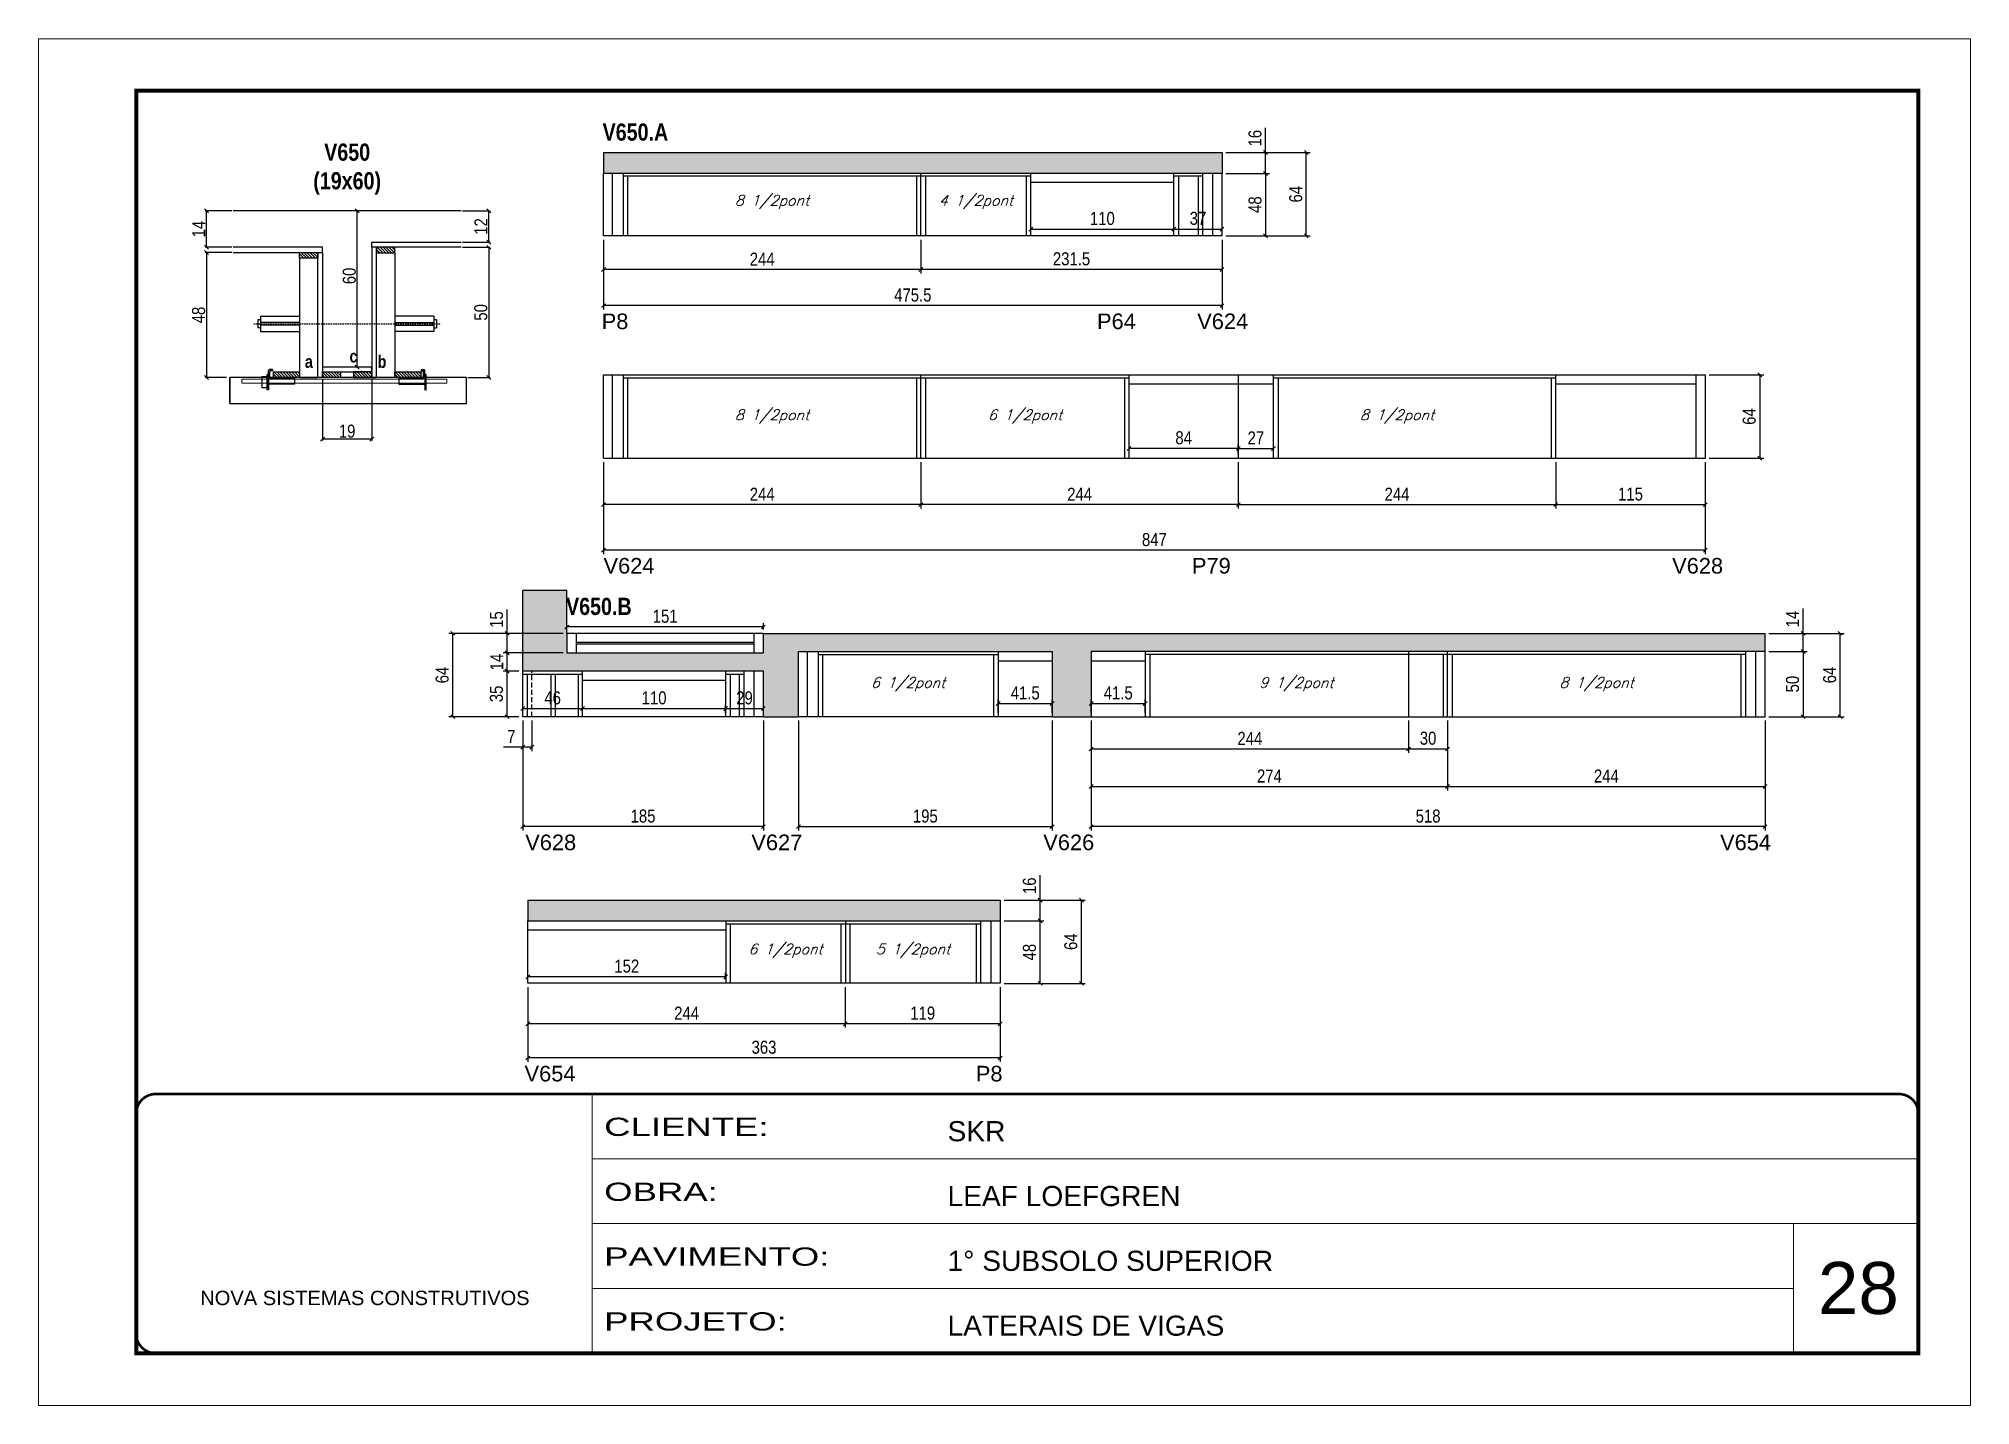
# Model space of a CAD drawing. Extents: x 3309 to 9590, y -2522 to 14608.
# Drawn here: x 8078 to 9563, y 6666 to 7716 of the extents above; entities that cross this region are included whole.
import ezdxf

# ---------------------------------------------------------------- set-up
doc = ezdxf.new("R2010")
doc.units = 0
for name, pattern in [('CONTINUO', [0]), ('DASHED', [0.75, 0.5, -0.25]), ('HIDDEN', [0.375, 0.25, -0.125])]:
    doc.linetypes.add(name, pattern=pattern)
for name, color, linetype in [('5', 5, 'Continuous'), ('barrote', 251, 'Continuous'), ('COTA', 241, 'Continuous'), ('detalhes', 4, 'Continuous'), ('NOMENCLATURA', 7, 'Continuous'), ('Painéis', 200, 'Continuous'), ('presilha', 1, 'Continuous'), ('SARR_2.2x10', 60, 'Continuous'), ('SARR_2.2x7', 40, 'Continuous'), ('SARR_3.5x7', 81, 'Continuous'), ('TENSOR', 3, 'Continuous'), ('texto', 7, 'Continuous')]:
    doc.layers.add(name, color=color, linetype=linetype)
for name, color, linetype, lineweight in [('CARIMBO', 255, 'Continuous', 9), ('CONCRETO', 251, 'Continuous', 25), ('Folhas', 255, 'Continuous', 9), ('SARRAFO DE PRESSAO', 251, 'DASHED', 9), ('SCO-___-LAJ', 2, 'Continuous', 0)]:
    doc.layers.add(name, color=color, linetype=linetype, lineweight=lineweight)
doc.styles.add('ARIAL', font='arial.ttf')
doc.styles.add('COTA TECNICA', font='techl___.ttf', dxfattribs={"height": 10})
doc.styles.add('COTA TECNICA 2X', font='techl___.ttf', dxfattribs={"height": 10})
doc.styles.add('Romans', font='romans.shx')
doc.styles.get("Standard").update_dxf_attribs({"font": 'arial.ttf'})
doc.styles.add('TECNICA', font='techb___.ttf', dxfattribs={"height": 10})
doc.styles.add('Tecnologia', font='')
doc.styles.get('Tecnologia').set_extended_font_data('Forgotten Futurist')
doc.dimstyles.new('PAINEL', dxfattribs={"dimtxt": 10, "dimasz": 3, "dimexe": 3, "dimexo": 3, "dimgap": 3, "dimtad": 1, "dimdec": 1, "dimzin": 12, "dimdsep": 46, "dimtxsty": 'COTA TECNICA', "dimblk1": 'OBLIQUE', "dimblk2": 'OBLIQUE', "dimsah": 1, "dimcen": 0.9, "dimclrd": 4, "dimclre": 4, "dimclrt": 240, "dimadec": 1, "dimazin": 3, "dimtfac": 1, "dimtdec": 1, "dimtmove": 0, "dimatfit": 3, "dimfxl": 1, "dimtolj": 1, "dimtzin": 12, "dimarcsym": 0})
doc.dimstyles.new('SECAO', dxfattribs={"dimscale": 0.333333, "dimtxt": 5, "dimasz": 9, "dimexe": 3, "dimexo": 3, "dimgap": 3, "dimtad": 1, "dimdec": 1, "dimlfac": 0.5, "dimzin": 12, "dimdsep": 46, "dimtxsty": 'COTA TECNICA 2X', "dimblk1": 'OBLIQUE', "dimblk2": 'OBLIQUE', "dimsah": 1, "dimcen": 0.9, "dimclrd": 4, "dimclre": 4, "dimclrt": 240, "dimadec": 1, "dimazin": 3, "dimtfac": 1, "dimtdec": 1, "dimtmove": 0, "dimatfit": 3, "dimfxl": 1, "dimtolj": 1, "dimtzin": 12, "dimarcsym": 0})
pattern_1 = [(135, (41531.551, -116056.026), (-1.122532015, -1.122532015), [])]

msp = doc.modelspace()

# ---------------------------------------------------------------- texts
at = {"layer": '5', "linetype": 'Continuous'}
for s, p in [('P8', (8510.72, 7493.24, 0)), ('P64', (8891.51, 7493.24, 0)), ('V624', (8968.53, 7493.24, 0)), ('V624', (8512.13, 7305.43, 0)), ('P79', (8964.46, 7305.43, 0)), ('V628', (9333.62, 7305.43, 0)), ('V628', (8451.94, 7092.94, 0)), ('V627', (8625.78, 7092.94, 0)), ('V626', (8850.18, 7092.94, 0)), ('V654', (9370.47, 7092.94, 0)), ('V654', (8451.42, 6915.25)), ('P8', (8798.35, 6915.25))]:
    msp.add_text(s, height=12, rotation=0.00004, dxfattribs=at).set_placement(p)
at = {"layer": 'CARIMBO', "style": 'ARIAL'}
msp.add_text('28', height=40, dxfattribs=at).set_placement((9445.73, 6736.55))
at = {"layer": 'detalhes', "style": 'TECNICA'}
for s, p in [('a', (8282.54, 7463.51)), ('c', (8316.83, 7467.62)), ('b', (8338.51, 7463.49))]:
    msp.add_text(s, height=9.6, dxfattribs=at).set_placement(p)
at = {"layer": 'NOMENCLATURA', "style": 'TECNICA'}
for s, p in [('V650.A', (8511.42, 7638.06, 0)), ('V650.B', (8483.31, 7273.63))]:
    msp.add_text(s, height=13.2, dxfattribs=at).set_placement(p)
at = {"layer": 'NOMENCLATURA', "insert": (8315.05, 7635.84), "char_height": 13.2, "attachment_point": 2, "style": 'TECNICA'}
msp.add_mtext_dynamic_manual_height_columns('V650\\P(19x60)', width=300.2766, gutter_width=1, heights=[0], dxfattribs=at)
at = {"layer": 'texto', "color": 2, "char_height": 8, "attachment_point": 5, "style": 'Romans'}
for s, insert in [('{\\Q19;\\C256;8 1/2pont}', (8641.64, 7590.88, 0)), ('{\\Q19;\\C256;4 1/2pont}', (8798.39, 7590.88, 0)), ('{\\Q19;\\C256;8 1/2pont}', (8641.64, 7426.1, 0)), ('{\\Q19;\\C256;6 1/2pont}', (8836.14, 7426.1, 0)), ('{\\Q19;\\C256;8 1/2pont}', (9122.14, 7426.1, 0)), ('{\\Q19;\\C256;6 1/2pont}', (8746.27, 7220.45, 0)), ('{\\Q19;\\C256;9 1/2pont}', (9044.77, 7220.45, 0)), ('{\\Q19;\\C256;8 1/2pont}', (9275.52, 7220.45, 0)), ('{\\Q19;\\C256;6 1/2pont}', (8652.02, 7015.64)), ('{\\Q19;\\C256;5 1/2pont}', (8750.02, 7015.64))]:
    msp.add_mtext(s, dxfattribs=dict(at, insert=insert))

# ---------------------------------------------------------------- blocks, each defined once
blk = doc.blocks.new('9999999999')
at = {"color": 30, "linetype": 'CONTINUO'}
for p, q in [((98564.6, 34230.2), (98564.6, 34429.4)), ((98564.6, 34379.6), (99584, 34379.6)), ((98564.6, 34329.8), (99488, 34329.8)), ((99584, 34329.8), (99488, 34329.8)), ((99488, 34329.8), (99488, 34230.2)), ((98564.6, 34280), (99488, 34280))]:
    blk.add_line(p, q, dxfattribs=at)
at = {"color": 30, "linetype": 'CONTINUO', "const_width": 2}
blk.add_lwpolyline([(99584, 34230.2), (99584, 34414.4, 0.414214), (99569, 34429.4), (98229, 34429.4, 0.414214), (98214, 34414.4), (98214, 34245.2, 0.414214), (98229, 34230.2), (99584, 34230.2)], format="xyb", dxfattribs=at)
at = {"layer": 'Folhas'}
blk.add_lwpolyline([(98139, 34190.2), (99624, 34190.2), (99624, 35240.2), (98139, 35240.2)], close=True, dxfattribs=at)
at = {"layer": 'Folhas', "color": 30, "const_width": 3}
blk.add_lwpolyline([(98214, 34230.2), (99584, 34230.2), (99584, 35200.2), (98214, 35200.2)], close=True, dxfattribs=at)
at = {"color": 7, "linetype": 'Continuous', "ltscale": 5, "style": 'ARIAL'}
for s, height, p in [('SKR', 15.48, (98837.7, 34393.1)), ('LEAF LOEFGREN', 15.483, (98837.7, 34343.3)), ('1° SUBSOLO SUPERIOR', 15.483, (98837.7, 34293.5)), ('NOVA SISTEMAS CONSTRUTIVOS', 11.059, (98263.2, 34267.2)), ('LATERAIS DE VIGAS', 15.483, (98837.7, 34243.7))]:
    blk.add_text(s, height=height, dxfattribs=at).set_placement(p)
at = {"layer": 'Folhas', "color": 7, "style": 'Tecnologia', "width": 1.5}
for s, p in [('CLIENTE:', (98573.7, 34397.2)), ('OBRA:', (98573.7, 34347.3)), ('PAVIMENTO:', (98573.7, 34297.5)), ('PROJETO:', (98573.7, 34247.7))]:
    blk.add_text(s, height=14, dxfattribs=at).set_placement(p)
blk = doc.blocks.new('_Oblique')
at = {"color": 0, "linetype": 'ByBlock', "lineweight": -2}
blk.add_line((-0.5, -0.5), (0.5, 0.5), dxfattribs=at)
blk = doc.blocks.new('*D830')
at = {"layer": 'COTA', "color": 4, "lineweight": -2, "transparency": 16777216}
for p, q in [((8296, 7455.1), (8296, 7407.7)), ((8334, 7455.1), (8334, 7407.7)), ((8334, 7408.7), (8296, 7408.7))]:
    blk.add_line(p, q, dxfattribs=at)
at = {"layer": 'Defpoints', "color": 0, "transparency": 16777216}
for p in [(8296, 7456.1), (8334, 7456.1), (8296, 7408.7)]:
    blk.add_point(p, dxfattribs=at)
at = {"layer": 'COTA', "color": 4, "lineweight": -2, "transparency": 16777216, "xscale": 3, "yscale": 3, "zscale": 3, "rotation": 180}
blk.add_blockref('_Oblique', (8296, 7408.7), dxfattribs=at)
at = {"layer": 'COTA', "color": 4, "lineweight": -2, "transparency": 16777216, "xscale": 3, "yscale": 3, "zscale": 3}
blk.add_blockref('_Oblique', (8334, 7408.7), dxfattribs=at)
at = {"layer": 'COTA', "color": 240, "transparency": 16777216, "insert": (8315, 7414.8), "char_height": 10, "attachment_point": 5, "style": 'COTA TECNICA 2X'}
blk.add_mtext('\\A1;19', dxfattribs=at)
blk = doc.blocks.new('PRESILHA METÁLICA 1')
at = {"layer": 'presilha'}
for p, q in [((0, 13), (6, 13)), ((0, 13), (0, 0)), ((6, 0), (0, 0)), ((6, 15.5), (7.5, 15.5)), ((6, -2.5), (6, 15.5)), ((6, 13), (6, 0)), ((7.5, 10.6), (7.5, 19.9)), ((7.5, 15.5), (7.5, -2.5)), ((37.5, 4.1), (7.5, 4.1)), ((12, 21), (8.6, 21)), ((9, 11.6), (9, 18.9)), ((12, 19.5), (9.6, 19.5)), ((37.5, 11), (9.6, 11)), ((12, 21), (12, 19.5)), ((37.5, 11), (37.5, 4.1)), ((7.5, -2.5), (6, -2.5))]:
    blk.add_line(p, q, dxfattribs=at)
for centre, radius, start, end in [((8.6, 19.9), 1.14, 90, 180), ((9.6, 18.9), 0.57, 90, 180), ((9.6, 11.6), 0.57, 180, 270)]:
    blk.add_arc(centre, radius, start, end, dxfattribs=at)
blk = doc.blocks.new('PRESILHA METÁLICA 2')
at = {"layer": 'presilha'}
for p, q in [((-5.2, 23.5), (-5.2, 22)), ((-5.2, 23.5), (-1.9, 23.5)), ((-0.8, 14.6), (-0.8, 22.4)), ((-30.8, 13.5), (-30.8, 6.6)), ((-30.8, 13.5), (-2.8, 13.5)), ((-30.8, 6.6), (-0.8, 6.6)), ((-5.2, 22), (-2.8, 22)), ((-2.2, 14.1), (-2.2, 21.4)), ((0.8, 18), (-0.8, 18)), ((-0.8, 18), (-0.8, 0)), ((-0.8, 0), (0.8, 0)), ((0.8, 0), (0.8, 18))]:
    blk.add_line(p, q, dxfattribs=at)
for centre, radius, start, end in [((-1.9, 22.4), 1.14, 0, 90), ((-2.8, 21.4), 0.57, 0, 90), ((-2.8, 14.1), 0.57, 270, 0)]:
    blk.add_arc(centre, radius, start, end, dxfattribs=at)
blk = doc.blocks.new('*D831')
at = {"layer": 'COTA', "color": 4, "lineweight": -2, "transparency": 16777216}
for p, q in [((8226.3, 7552.1), (8206, 7552.1)), ((8207, 7552.1), (8207, 7456.1)), ((8222.2, 7456.1), (8206, 7456.1))]:
    blk.add_line(p, q, dxfattribs=at)
at = {"layer": 'Defpoints', "color": 0, "transparency": 16777216}
for p in [(8227.3, 7552.1), (8207, 7456.1), (8223.2, 7456.1)]:
    blk.add_point(p, dxfattribs=at)
at = {"layer": 'COTA', "color": 4, "lineweight": -2, "transparency": 16777216, "xscale": 3, "yscale": 3, "zscale": 3}
for p, rotation in [((8207, 7552.1), 90), ((8207, 7456.1), 270)]:
    blk.add_blockref('_Oblique', p, dxfattribs=dict(at, rotation=rotation))
at = {"layer": 'COTA', "color": 240, "transparency": 16777216, "insert": (8200.9, 7504.1), "char_height": 10, "attachment_point": 5, "rotation": 90, "style": 'COTA TECNICA 2X'}
blk.add_mtext('\\A1;48', dxfattribs=at)
blk = doc.blocks.new('*D832')
at = {"layer": 'COTA', "color": 4, "lineweight": -2, "transparency": 16777216}
for p, q in [((8403.7, 7556.1), (8424.9, 7556.1)), ((8423.9, 7556.1), (8423.9, 7456.1)), ((8407.8, 7456.1), (8424.9, 7456.1))]:
    blk.add_line(p, q, dxfattribs=at)
at = {"layer": 'Defpoints', "color": 0, "transparency": 16777216}
for p in [(8402.7, 7556.1), (8406.8, 7456.1), (8423.9, 7456.1)]:
    blk.add_point(p, dxfattribs=at)
at = {"layer": 'COTA', "color": 4, "lineweight": -2, "transparency": 16777216, "xscale": 3, "yscale": 3, "zscale": 3}
for p, rotation in [((8423.9, 7556.1), 90), ((8423.9, 7456.1), 270)]:
    blk.add_blockref('_Oblique', p, dxfattribs=dict(at, rotation=rotation))
at = {"layer": 'COTA', "color": 240, "transparency": 16777216, "insert": (8417.8, 7506.1), "char_height": 10, "attachment_point": 5, "rotation": 90, "style": 'COTA TECNICA 2X'}
blk.add_mtext('\\A1;50', dxfattribs=at)
blk = doc.blocks.new('*D833')
at = {"layer": 'COTA', "color": 4, "lineweight": -2, "transparency": 16777216}
for p, q in [((8333, 7584.1), (8321.8, 7584.1)), ((8322.8, 7464.1), (8322.8, 7584.1)), ((8333, 7464.1), (8321.8, 7464.1))]:
    blk.add_line(p, q, dxfattribs=at)
at = {"layer": 'Defpoints', "color": 0, "transparency": 16777216}
for p in [(8322.8, 7584.1), (8334, 7584.1), (8334, 7464.1)]:
    blk.add_point(p, dxfattribs=at)
at = {"layer": 'COTA', "color": 4, "lineweight": -2, "transparency": 16777216, "xscale": 3, "yscale": 3, "zscale": 3}
for p, rotation in [((8322.8, 7584.1), 90), ((8322.8, 7464.1), 270)]:
    blk.add_blockref('_Oblique', p, dxfattribs=dict(at, rotation=rotation))
at = {"layer": 'COTA', "color": 240, "transparency": 16777216, "insert": (8316.7, 7534.1), "char_height": 10, "attachment_point": 5, "rotation": 90, "style": 'COTA TECNICA 2X'}
blk.add_mtext('\\A1;60', dxfattribs=at)
blk = doc.blocks.new('*D834')
at = {"layer": 'COTA', "color": 4, "lineweight": -2, "transparency": 16777216}
for p, q in [((8403.7, 7584.1), (8424.9, 7584.1)), ((8423.9, 7560.1), (8423.9, 7584.1)), ((8403.7, 7560.1), (8424.9, 7560.1))]:
    blk.add_line(p, q, dxfattribs=at)
at = {"layer": 'Defpoints', "color": 0, "transparency": 16777216}
for p in [(8402.7, 7584.1), (8423.9, 7584.1), (8402.7, 7560.1)]:
    blk.add_point(p, dxfattribs=at)
at = {"layer": 'COTA', "color": 4, "lineweight": -2, "transparency": 16777216, "xscale": 3, "yscale": 3, "zscale": 3}
for p, rotation in [((8423.9, 7584.1), 90), ((8423.9, 7560.1), 270)]:
    blk.add_blockref('_Oblique', p, dxfattribs=dict(at, rotation=rotation))
at = {"layer": 'COTA', "color": 240, "transparency": 16777216, "insert": (8417.9, 7572.1), "char_height": 10, "attachment_point": 5, "rotation": 90, "style": 'COTA TECNICA 2X'}
blk.add_mtext('\\A1;12', dxfattribs=at)
blk = doc.blocks.new('*D835')
at = {"layer": 'COTA', "color": 4, "lineweight": -2, "transparency": 16777216}
for p, q in [((8226.3, 7584.1), (8206, 7584.1)), ((8207, 7556.1), (8207, 7584.1)), ((8226.3, 7556.1), (8206, 7556.1))]:
    blk.add_line(p, q, dxfattribs=at)
at = {"layer": 'Defpoints', "color": 0, "transparency": 16777216}
for p in [(8207, 7584.1), (8227.3, 7584.1), (8227.3, 7556.1)]:
    blk.add_point(p, dxfattribs=at)
at = {"layer": 'COTA', "color": 4, "lineweight": -2, "transparency": 16777216, "xscale": 3, "yscale": 3, "zscale": 3}
for p, rotation in [((8207, 7584.1), 90), ((8207, 7556.1), 270)]:
    blk.add_blockref('_Oblique', p, dxfattribs=dict(at, rotation=rotation))
at = {"layer": 'COTA', "color": 240, "transparency": 16777216, "insert": (8200.9, 7570.1), "char_height": 10, "attachment_point": 5, "rotation": 90, "style": 'COTA TECNICA 2X'}
blk.add_mtext('\\A1;14', dxfattribs=at)
blk = doc.blocks.new('*D836')
at = {"layer": 'COTA', "color": 4, "linetype": 'ByBlock', "lineweight": -2, "transparency": 16777216}
for p, q in [((8756.1, 7561.9), (8756.1, 7536)), ((8987.6, 7561.9), (8987.6, 7536)), ((8987.6, 7539), (8756.1, 7539))]:
    blk.add_line(p, q, dxfattribs=at)
at = {"layer": 'Defpoints', "color": 0, "linetype": 'ByBlock', "transparency": 16777216}
for p in [(8756.1, 7564.9), (8987.6, 7564.9), (8756.1, 7539)]:
    blk.add_point(p, dxfattribs=at)
at = {"layer": 'COTA', "color": 4, "linetype": 'ByBlock', "lineweight": -2, "transparency": 16777216, "xscale": 3, "yscale": 3, "zscale": 3, "rotation": 180}
blk.add_blockref('_Oblique', (8756.1, 7539), dxfattribs=at)
at = {"layer": 'COTA', "color": 4, "linetype": 'ByBlock', "lineweight": -2, "transparency": 16777216, "xscale": 3, "yscale": 3, "zscale": 3}
blk.add_blockref('_Oblique', (8987.6, 7539), dxfattribs=at)
at = {"layer": 'COTA', "color": 240, "linetype": 'ByBlock', "transparency": 16777216, "insert": (8871.9, 7547.2), "char_height": 10, "attachment_point": 5, "style": 'COTA TECNICA'}
blk.add_mtext('\\A1;231.5', dxfattribs=at)
blk = doc.blocks.new('*D837')
at = {"layer": 'COTA', "color": 4, "linetype": 'ByBlock', "lineweight": -2, "transparency": 16777216}
for p, q in [((8512.1, 7561.9), (8512.1, 7536)), ((8756.1, 7561.9), (8756.1, 7536)), ((8756.1, 7539), (8512.1, 7539))]:
    blk.add_line(p, q, dxfattribs=at)
at = {"layer": 'Defpoints', "color": 0, "linetype": 'ByBlock', "transparency": 16777216}
for p in [(8512.1, 7564.9), (8756.1, 7564.9), (8512.1, 7539)]:
    blk.add_point(p, dxfattribs=at)
at = {"layer": 'COTA', "color": 4, "linetype": 'ByBlock', "lineweight": -2, "transparency": 16777216, "xscale": 3, "yscale": 3, "zscale": 3, "rotation": 180}
blk.add_blockref('_Oblique', (8512.1, 7539), dxfattribs=at)
at = {"layer": 'COTA', "color": 4, "linetype": 'ByBlock', "lineweight": -2, "transparency": 16777216, "xscale": 3, "yscale": 3, "zscale": 3}
blk.add_blockref('_Oblique', (8756.1, 7539), dxfattribs=at)
at = {"layer": 'COTA', "color": 240, "linetype": 'ByBlock', "transparency": 16777216, "insert": (8634.1, 7547), "char_height": 10, "attachment_point": 5, "style": 'COTA TECNICA'}
blk.add_mtext('\\A1;244', dxfattribs=at)
blk = doc.blocks.new('*D838')
at = {"layer": 'COTA', "color": 4, "linetype": 'ByBlock', "lineweight": -2, "transparency": 16777216}
for p, q in [((8512.1, 7561.9), (8512.1, 7508.3)), ((8987.6, 7561.9), (8987.6, 7508.3)), ((8987.6, 7511.3), (8512.1, 7511.3))]:
    blk.add_line(p, q, dxfattribs=at)
at = {"layer": 'Defpoints', "color": 0, "linetype": 'ByBlock', "transparency": 16777216}
for p in [(8512.1, 7564.9), (8987.6, 7564.9), (8512.1, 7511.3)]:
    blk.add_point(p, dxfattribs=at)
at = {"layer": 'COTA', "color": 4, "linetype": 'ByBlock', "lineweight": -2, "transparency": 16777216, "xscale": 3, "yscale": 3, "zscale": 3, "rotation": 180}
blk.add_blockref('_Oblique', (8512.1, 7511.3), dxfattribs=at)
at = {"layer": 'COTA', "color": 4, "linetype": 'ByBlock', "lineweight": -2, "transparency": 16777216, "xscale": 3, "yscale": 3, "zscale": 3}
blk.add_blockref('_Oblique', (8987.6, 7511.3), dxfattribs=at)
at = {"layer": 'COTA', "color": 240, "linetype": 'ByBlock', "transparency": 16777216, "insert": (8749.9, 7519.4), "char_height": 10, "attachment_point": 5, "style": 'COTA TECNICA'}
blk.add_mtext('\\A1;475.5', dxfattribs=at)
blk = doc.blocks.new('*D839')
at = {"layer": 'COTA', "color": 4, "lineweight": -2, "transparency": 16777216}
for p, q in [((8840.6, 7567.9), (8840.6, 7573)), ((8840.6, 7570), (8950.6, 7570)), ((8950.6, 7567.9), (8950.6, 7573))]:
    blk.add_line(p, q, dxfattribs=at)
at = {"layer": 'Defpoints', "color": 0, "transparency": 16777216}
for p in [(8840.6, 7564.9, 0), (8950.6, 7570), (8950.6, 7564.9, 0)]:
    blk.add_point(p, dxfattribs=at)
at = {"layer": 'COTA', "color": 4, "lineweight": -2, "transparency": 16777216, "xscale": 3, "yscale": 3, "zscale": 3, "rotation": 180}
blk.add_blockref('_Oblique', (8840.6, 7570), dxfattribs=at)
at = {"layer": 'COTA', "color": 4, "lineweight": -2, "transparency": 16777216, "xscale": 3, "yscale": 3, "zscale": 3}
blk.add_blockref('_Oblique', (8950.6, 7570), dxfattribs=at)
at = {"layer": 'COTA', "color": 240, "transparency": 16777216, "insert": (8895.6, 7578.2), "char_height": 10, "attachment_point": 5, "style": 'COTA TECNICA'}
blk.add_mtext('\\A1;110', dxfattribs=at)
blk = doc.blocks.new('*D840')
at = {"layer": 'COTA', "color": 4, "lineweight": -2, "transparency": 16777216}
for p, q in [((8950.6, 7567.9), (8950.6, 7573)), ((8950.6, 7570), (8987.6, 7570))]:
    blk.add_line(p, q, dxfattribs=at)
at = {"layer": 'Defpoints', "color": 0, "transparency": 16777216}
for p in [(8950.6, 7564.9, 0), (8987.6, 7570, 0), (8987.6, 7570)]:
    blk.add_point(p, dxfattribs=at)
at = {"layer": 'COTA', "color": 4, "lineweight": -2, "transparency": 16777216, "xscale": 3, "yscale": 3, "zscale": 3, "rotation": 180}
blk.add_blockref('_Oblique', (8950.6, 7570), dxfattribs=at)
at = {"layer": 'COTA', "color": 4, "lineweight": -2, "transparency": 16777216, "xscale": 3, "yscale": 3, "zscale": 3}
blk.add_blockref('_Oblique', (8987.6, 7570), dxfattribs=at)
at = {"layer": 'COTA', "color": 240, "transparency": 16777216, "insert": (8969.1, 7578.3), "char_height": 10, "attachment_point": 5, "style": 'COTA TECNICA'}
blk.add_mtext('\\A1;37', dxfattribs=at)
blk = doc.blocks.new('*D841')
at = {"layer": 'COTA', "color": 4, "linetype": 'ByBlock', "lineweight": -2, "transparency": 16777216}
for p, q in [((9000.1, 7391.1), (9000.1, 7355.4)), ((9244.1, 7391.1), (9244.1, 7355.4)), ((9000.1, 7358.4), (9244.1, 7358.4))]:
    blk.add_line(p, q, dxfattribs=at)
at = {"layer": 'Defpoints', "color": 0, "linetype": 'ByBlock', "transparency": 16777216}
for p in [(9000.1, 7394.1), (9244.1, 7394.1), (9244.1, 7358.4)]:
    blk.add_point(p, dxfattribs=at)
at = {"layer": 'COTA', "color": 4, "linetype": 'ByBlock', "lineweight": -2, "transparency": 16777216, "xscale": 3, "yscale": 3, "zscale": 3, "rotation": 180}
blk.add_blockref('_Oblique', (9000.1, 7358.4), dxfattribs=at)
at = {"layer": 'COTA', "color": 4, "linetype": 'ByBlock', "lineweight": -2, "transparency": 16777216, "xscale": 3, "yscale": 3, "zscale": 3}
blk.add_blockref('_Oblique', (9244.1, 7358.4), dxfattribs=at)
at = {"layer": 'COTA', "color": 240, "linetype": 'ByBlock', "transparency": 16777216, "insert": (9122.1, 7366.4), "char_height": 10, "attachment_point": 5, "style": 'COTA TECNICA'}
blk.add_mtext('\\A1;244', dxfattribs=at)
blk = doc.blocks.new('*D842')
at = {"layer": 'COTA', "color": 4, "linetype": 'ByBlock', "lineweight": -2, "transparency": 16777216}
for p, q in [((9244.1, 7391.1), (9244.1, 7355.4)), ((9359.1, 7391.1), (9359.1, 7355.4)), ((9244.1, 7358.4), (9359.1, 7358.4))]:
    blk.add_line(p, q, dxfattribs=at)
at = {"layer": 'Defpoints', "color": 0, "linetype": 'ByBlock', "transparency": 16777216}
for p in [(9244.1, 7394.1), (9359.1, 7394.1), (9359.1, 7358.4)]:
    blk.add_point(p, dxfattribs=at)
at = {"layer": 'COTA', "color": 4, "linetype": 'ByBlock', "lineweight": -2, "transparency": 16777216, "xscale": 3, "yscale": 3, "zscale": 3, "rotation": 180}
blk.add_blockref('_Oblique', (9244.1, 7358.4), dxfattribs=at)
at = {"layer": 'COTA', "color": 4, "linetype": 'ByBlock', "lineweight": -2, "transparency": 16777216, "xscale": 3, "yscale": 3, "zscale": 3}
blk.add_blockref('_Oblique', (9359.1, 7358.4), dxfattribs=at)
at = {"layer": 'COTA', "color": 240, "linetype": 'ByBlock', "transparency": 16777216, "insert": (9301.6, 7366.5), "char_height": 10, "attachment_point": 5, "style": 'COTA TECNICA'}
blk.add_mtext('\\A1;115', dxfattribs=at)
blk = doc.blocks.new('*D843')
at = {"layer": 'COTA', "color": 4, "lineweight": -2, "transparency": 16777216}
for p, q in [((8756.1, 7391.1), (8756.1, 7355.4)), ((9000.1, 7391.1), (9000.1, 7355.4)), ((9000.1, 7358.4), (8756.1, 7358.4))]:
    blk.add_line(p, q, dxfattribs=at)
at = {"layer": 'Defpoints', "color": 0, "transparency": 16777216}
for p in [(8756.1, 7394.1), (9000.1, 7394.1), (8756.1, 7358.4)]:
    blk.add_point(p, dxfattribs=at)
at = {"layer": 'COTA', "color": 4, "lineweight": -2, "transparency": 16777216, "xscale": 3, "yscale": 3, "zscale": 3, "rotation": 180}
blk.add_blockref('_Oblique', (8756.1, 7358.4), dxfattribs=at)
at = {"layer": 'COTA', "color": 4, "lineweight": -2, "transparency": 16777216, "xscale": 3, "yscale": 3, "zscale": 3}
blk.add_blockref('_Oblique', (9000.1, 7358.4), dxfattribs=at)
at = {"layer": 'COTA', "color": 240, "transparency": 16777216, "insert": (8878.1, 7366.4), "char_height": 10, "attachment_point": 5, "style": 'COTA TECNICA'}
blk.add_mtext('\\A1;244', dxfattribs=at)
blk = doc.blocks.new('*D844')
at = {"layer": 'COTA', "color": 4, "lineweight": -2, "transparency": 16777216}
for p, q in [((8512.1, 7391.1), (8512.1, 7355.4)), ((8756.1, 7391.1), (8756.1, 7355.4)), ((8756.1, 7358.4), (8512.1, 7358.4))]:
    blk.add_line(p, q, dxfattribs=at)
at = {"layer": 'Defpoints', "color": 0, "transparency": 16777216}
for p in [(8512.1, 7394.1), (8756.1, 7394.1), (8512.1, 7358.4)]:
    blk.add_point(p, dxfattribs=at)
at = {"layer": 'COTA', "color": 4, "lineweight": -2, "transparency": 16777216, "xscale": 3, "yscale": 3, "zscale": 3, "rotation": 180}
blk.add_blockref('_Oblique', (8512.1, 7358.4), dxfattribs=at)
at = {"layer": 'COTA', "color": 4, "lineweight": -2, "transparency": 16777216, "xscale": 3, "yscale": 3, "zscale": 3}
blk.add_blockref('_Oblique', (8756.1, 7358.4), dxfattribs=at)
at = {"layer": 'COTA', "color": 240, "transparency": 16777216, "insert": (8634.1, 7366.4), "char_height": 10, "attachment_point": 5, "style": 'COTA TECNICA'}
blk.add_mtext('\\A1;244', dxfattribs=at)
blk = doc.blocks.new('*D845')
at = {"layer": 'COTA', "color": 4, "lineweight": -2, "transparency": 16777216}
for p, q in [((8916.1, 7397.1), (8916.1, 7404.6)), ((9000.1, 7401.6), (8916.1, 7401.6)), ((9000.1, 7397.1), (9000.1, 7404.6))]:
    blk.add_line(p, q, dxfattribs=at)
at = {"layer": 'Defpoints', "color": 0, "transparency": 16777216}
for p in [(8916.1, 7401.6), (8916.1, 7394.1), (9000.1, 7394.1)]:
    blk.add_point(p, dxfattribs=at)
at = {"layer": 'COTA', "color": 4, "lineweight": -2, "transparency": 16777216, "xscale": 3, "yscale": 3, "zscale": 3, "rotation": 180}
blk.add_blockref('_Oblique', (8916.1, 7401.6), dxfattribs=at)
at = {"layer": 'COTA', "color": 4, "lineweight": -2, "transparency": 16777216, "xscale": 3, "yscale": 3, "zscale": 3}
blk.add_blockref('_Oblique', (9000.1, 7401.6), dxfattribs=at)
at = {"layer": 'COTA', "color": 240, "transparency": 16777216, "insert": (8958.1, 7409.7), "char_height": 10, "attachment_point": 5, "style": 'COTA TECNICA'}
blk.add_mtext('\\A1;84', dxfattribs=at)
blk = doc.blocks.new('*D846')
at = {"layer": 'COTA', "color": 4, "lineweight": -2, "transparency": 16777216}
for p, q in [((9362.1, 7458.1), (9404, 7458.1)), ((9401, 7458.1), (9401, 7394.1)), ((9362.1, 7394.1), (9404, 7394.1))]:
    blk.add_line(p, q, dxfattribs=at)
at = {"layer": 'Defpoints', "color": 0, "transparency": 16777216}
for p in [(9359.1, 7458.1), (9359.1, 7394.1), (9401, 7394.1)]:
    blk.add_point(p, dxfattribs=at)
at = {"layer": 'COTA', "color": 4, "lineweight": -2, "transparency": 16777216, "xscale": 3, "yscale": 3, "zscale": 3}
for p, rotation in [((9401, 7458.1), 90), ((9401, 7394.1), 270)]:
    blk.add_blockref('_Oblique', p, dxfattribs=dict(at, rotation=rotation))
at = {"layer": 'COTA', "color": 240, "transparency": 16777216, "insert": (9392.9, 7426.1), "char_height": 10, "attachment_point": 5, "rotation": 90, "style": 'COTA TECNICA'}
blk.add_mtext('\\A1;64', dxfattribs=at)
blk = doc.blocks.new('*D847')
at = {"layer": 'COTA', "color": 4, "lineweight": -2, "transparency": 16777216}
blk.add_line((9000.1, 7401.6), (9027.1, 7401.6), dxfattribs=at)
at = {"layer": 'Defpoints', "color": 0, "transparency": 16777216}
for p in [(9000.1, 7401.6, 0), (9027.1, 7401.6, 0), (9027.1, 7401.6)]:
    blk.add_point(p, dxfattribs=at)
at = {"layer": 'COTA', "color": 4, "lineweight": -2, "transparency": 16777216, "xscale": 3, "yscale": 3, "zscale": 3, "rotation": 180}
blk.add_blockref('_Oblique', (9000.1, 7401.6), dxfattribs=at)
at = {"layer": 'COTA', "color": 4, "lineweight": -2, "transparency": 16777216, "xscale": 3, "yscale": 3, "zscale": 3}
blk.add_blockref('_Oblique', (9027.1, 7401.6), dxfattribs=at)
at = {"layer": 'COTA', "color": 240, "transparency": 16777216, "insert": (9013.6, 7409.7), "char_height": 10, "attachment_point": 5, "style": 'COTA TECNICA'}
blk.add_mtext('\\A1;27', dxfattribs=at)
blk = doc.blocks.new('*D848')
at = {"layer": 'COTA', "color": 4, "lineweight": -2, "transparency": 16777216}
for p, q in [((8990.6, 7612.9), (9024.1, 7612.9)), ((9021.1, 7612.9), (9021.1, 7564.9)), ((8990.6, 7564.9), (9024.1, 7564.9))]:
    blk.add_line(p, q, dxfattribs=at)
at = {"layer": 'Defpoints', "color": 0, "transparency": 16777216}
for p in [(8987.6, 7612.9, 0), (8987.6, 7564.9, 0), (9021.1, 7564.9)]:
    blk.add_point(p, dxfattribs=at)
at = {"layer": 'COTA', "color": 4, "lineweight": -2, "transparency": 16777216, "xscale": 3, "yscale": 3, "zscale": 3}
for p, rotation in [((9021.1, 7612.9), 90), ((9021.1, 7564.9), 270)]:
    blk.add_blockref('_Oblique', p, dxfattribs=dict(at, rotation=rotation))
at = {"layer": 'COTA', "color": 240, "transparency": 16777216, "insert": (9013, 7588.9), "char_height": 10, "attachment_point": 5, "rotation": 90, "style": 'COTA TECNICA'}
blk.add_mtext('\\A1;48', dxfattribs=at)
blk = doc.blocks.new('*D849')
at = {"layer": 'COTA', "color": 4, "lineweight": -2, "transparency": 16777216}
for p, q in [((9021.1, 7628.9), (9021.1, 7647.9)), ((8990.6, 7628.9), (9024.1, 7628.9)), ((9021.1, 7612.9), (9021.1, 7628.9)), ((8990.6, 7612.9), (9024.1, 7612.9))]:
    blk.add_line(p, q, dxfattribs=at)
at = {"layer": 'Defpoints', "color": 0, "transparency": 16777216}
for p in [(8987.6, 7628.9, 0), (9021.1, 7628.9), (8987.6, 7612.9, 0)]:
    blk.add_point(p, dxfattribs=at)
at = {"layer": 'COTA', "color": 4, "lineweight": -2, "transparency": 16777216, "xscale": 3, "yscale": 3, "zscale": 3}
for p, rotation in [((9021.1, 7628.9), 90), ((9021.1, 7612.9), 270)]:
    blk.add_blockref('_Oblique', p, dxfattribs=dict(at, rotation=rotation))
at = {"layer": 'COTA', "color": 240, "transparency": 16777216, "insert": (9013, 7639.9), "char_height": 10, "attachment_point": 5, "rotation": 90, "style": 'COTA TECNICA'}
blk.add_mtext('\\A1;16', dxfattribs=at)
blk = doc.blocks.new('*D850')
at = {"layer": 'COTA', "color": 4, "lineweight": -2, "transparency": 16777216}
for p, q in [((8990.6, 7628.9), (9055.4, 7628.9)), ((9052.4, 7564.9), (9052.4, 7628.9)), ((8990.6, 7564.9), (9055.4, 7564.9))]:
    blk.add_line(p, q, dxfattribs=at)
at = {"layer": 'Defpoints', "color": 0, "transparency": 16777216}
for p in [(8987.6, 7628.9, 0), (9052.4, 7628.9), (8987.6, 7564.9, 0)]:
    blk.add_point(p, dxfattribs=at)
at = {"layer": 'COTA', "color": 4, "lineweight": -2, "transparency": 16777216, "xscale": 3, "yscale": 3, "zscale": 3}
for p, rotation in [((9052.4, 7628.9), 90), ((9052.4, 7564.9), 270)]:
    blk.add_blockref('_Oblique', p, dxfattribs=dict(at, rotation=rotation))
at = {"layer": 'COTA', "color": 240, "transparency": 16777216, "insert": (9044.3, 7596.9), "char_height": 10, "attachment_point": 5, "rotation": 90, "style": 'COTA TECNICA'}
blk.add_mtext('\\A1;64', dxfattribs=at)
blk = doc.blocks.new('*D851')
at = {"layer": 'COTA', "color": 4, "linetype": 'ByBlock', "lineweight": -2, "transparency": 16777216}
for p, q in [((8450, 7192.5), (8450, 7108)), ((8635, 7192.5), (8635, 7108)), ((8635, 7111), (8450, 7111))]:
    blk.add_line(p, q, dxfattribs=at)
at = {"layer": 'Defpoints', "color": 0, "linetype": 'ByBlock', "transparency": 16777216}
for p in [(8450, 7195.5), (8635, 7195.5), (8450, 7111)]:
    blk.add_point(p, dxfattribs=at)
at = {"layer": 'COTA', "color": 4, "linetype": 'ByBlock', "lineweight": -2, "transparency": 16777216, "xscale": 3, "yscale": 3, "zscale": 3, "rotation": 180}
blk.add_blockref('_Oblique', (8450, 7111), dxfattribs=at)
at = {"layer": 'COTA', "color": 4, "linetype": 'ByBlock', "lineweight": -2, "transparency": 16777216, "xscale": 3, "yscale": 3, "zscale": 3}
blk.add_blockref('_Oblique', (8635, 7111), dxfattribs=at)
at = {"layer": 'COTA', "color": 240, "linetype": 'ByBlock', "transparency": 16777216, "insert": (8542.5, 7119.1), "char_height": 10, "attachment_point": 5, "style": 'COTA TECNICA'}
blk.add_mtext('\\A1;185', dxfattribs=at)
blk = doc.blocks.new('*D852')
at = {"layer": 'COTA', "color": 4, "lineweight": -2, "transparency": 16777216}
for p, q in [((8481, 7244.5), (8435, 7244.5)), ((8438, 7230.5), (8438, 7244.5)), ((8447, 7230.5), (8435, 7230.5))]:
    blk.add_line(p, q, dxfattribs=at)
at = {"layer": 'Defpoints', "color": 0, "transparency": 16777216}
for p in [(8438, 7244.5), (8484, 7244.5, 0), (8450, 7230.5, 0)]:
    blk.add_point(p, dxfattribs=at)
at = {"layer": 'COTA', "color": 4, "lineweight": -2, "transparency": 16777216, "xscale": 3, "yscale": 3, "zscale": 3}
for p, rotation in [((8438, 7244.5), 90), ((8438, 7230.5), 270)]:
    blk.add_blockref('_Oblique', p, dxfattribs=dict(at, rotation=rotation))
at = {"layer": 'COTA', "color": 240, "transparency": 16777216, "insert": (8430, 7237.5), "char_height": 10, "attachment_point": 5, "rotation": 90, "style": 'COTA TECNICA'}
blk.add_mtext('\\A1;14', dxfattribs=at)
blk = doc.blocks.new('*D853')
at = {"layer": 'COTA', "color": 4, "lineweight": -2, "transparency": 16777216}
for p, q in [((8438, 7259.5), (8438, 7277.8)), ((8481, 7259.5), (8435, 7259.5)), ((8438, 7244.5), (8438, 7259.5)), ((8481, 7244.5), (8435, 7244.5))]:
    blk.add_line(p, q, dxfattribs=at)
at = {"layer": 'Defpoints', "color": 0, "transparency": 16777216}
for p in [(8438, 7259.5), (8484, 7259.5, 0), (8484, 7244.5, 0)]:
    blk.add_point(p, dxfattribs=at)
at = {"layer": 'COTA', "color": 4, "lineweight": -2, "transparency": 16777216, "xscale": 3, "yscale": 3, "zscale": 3}
for p, rotation in [((8438, 7259.5), 90), ((8438, 7244.5), 270)]:
    blk.add_blockref('_Oblique', p, dxfattribs=dict(at, rotation=rotation))
at = {"layer": 'COTA', "color": 240, "transparency": 16777216, "insert": (8429.9, 7270.1), "char_height": 10, "attachment_point": 5, "rotation": 90, "style": 'COTA TECNICA'}
blk.add_mtext('\\A1;15', dxfattribs=at)
blk = doc.blocks.new('*D854')
at = {"layer": 'COTA', "color": 4, "lineweight": -2, "transparency": 16777216}
for p, q in [((8447, 7230.5), (8435, 7230.5)), ((8438, 7195.5), (8438, 7230.5)), ((8447, 7195.5), (8435, 7195.5))]:
    blk.add_line(p, q, dxfattribs=at)
at = {"layer": 'Defpoints', "color": 0, "transparency": 16777216}
for p in [(8438, 7230.5), (8450, 7230.5, 0), (8450, 7195.5, 0)]:
    blk.add_point(p, dxfattribs=at)
at = {"layer": 'COTA', "color": 4, "lineweight": -2, "transparency": 16777216, "xscale": 3, "yscale": 3, "zscale": 3}
for p, rotation in [((8438, 7230.5), 90), ((8438, 7195.5), 270)]:
    blk.add_blockref('_Oblique', p, dxfattribs=dict(at, rotation=rotation))
at = {"layer": 'COTA', "color": 240, "transparency": 16777216, "insert": (8429.8, 7213), "char_height": 10, "attachment_point": 5, "rotation": 90, "style": 'COTA TECNICA'}
blk.add_mtext('\\A1;35', dxfattribs=at)
blk = doc.blocks.new('*D855')
at = {"layer": 'COTA', "color": 4, "lineweight": -2, "transparency": 16777216}
for p, q in [((8662, 7192.5), (8662, 7108)), ((8857, 7192.5), (8857, 7108)), ((8662, 7111), (8857, 7111))]:
    blk.add_line(p, q, dxfattribs=at)
at = {"layer": 'Defpoints', "color": 0, "transparency": 16777216}
for p in [(8662, 7195.5, 0), (8857, 7195.5, 0), (8857, 7111)]:
    blk.add_point(p, dxfattribs=at)
at = {"layer": 'COTA', "color": 4, "lineweight": -2, "transparency": 16777216, "xscale": 3, "yscale": 3, "zscale": 3, "rotation": 180}
blk.add_blockref('_Oblique', (8662, 7111), dxfattribs=at)
at = {"layer": 'COTA', "color": 4, "lineweight": -2, "transparency": 16777216, "xscale": 3, "yscale": 3, "zscale": 3}
blk.add_blockref('_Oblique', (8857, 7111), dxfattribs=at)
at = {"layer": 'COTA', "color": 240, "transparency": 16777216, "insert": (8759.5, 7119.1), "char_height": 10, "attachment_point": 5, "style": 'COTA TECNICA'}
blk.add_mtext('\\A1;195', dxfattribs=at)
blk = doc.blocks.new('*D856')
at = {"layer": 'COTA', "color": 4, "lineweight": -2, "transparency": 16777216}
for p, q in [((8887, 7192.5), (8887, 7108)), ((9405, 7192.5), (9405, 7108)), ((9405, 7111), (8887, 7111))]:
    blk.add_line(p, q, dxfattribs=at)
at = {"layer": 'Defpoints', "color": 0, "transparency": 16777216}
for p in [(8887, 7195.5, 0), (9405, 7195.5, 0), (8887, 7111)]:
    blk.add_point(p, dxfattribs=at)
at = {"layer": 'COTA', "color": 4, "lineweight": -2, "transparency": 16777216, "xscale": 3, "yscale": 3, "zscale": 3, "rotation": 180}
blk.add_blockref('_Oblique', (8887, 7111), dxfattribs=at)
at = {"layer": 'COTA', "color": 4, "lineweight": -2, "transparency": 16777216, "xscale": 3, "yscale": 3, "zscale": 3}
blk.add_blockref('_Oblique', (9405, 7111), dxfattribs=at)
at = {"layer": 'COTA', "color": 240, "transparency": 16777216, "insert": (9146, 7119.1), "char_height": 10, "attachment_point": 5, "style": 'COTA TECNICA'}
blk.add_mtext('\\A1;518', dxfattribs=at)
blk = doc.blocks.new('*D857')
at = {"layer": 'COTA', "color": 4, "lineweight": -2, "transparency": 16777216}
for p, q in [((8815.5, 7198.5), (8815.5, 7208.6)), ((8815.5, 7205.6), (8857, 7205.6)), ((8857, 7198.5), (8857, 7208.6))]:
    blk.add_line(p, q, dxfattribs=at)
at = {"layer": 'Defpoints', "color": 0, "transparency": 16777216}
for p in [(8857, 7205.6), (8815.5, 7195.5, 0), (8857, 7195.5, 0)]:
    blk.add_point(p, dxfattribs=at)
at = {"layer": 'COTA', "color": 4, "lineweight": -2, "transparency": 16777216, "xscale": 3, "yscale": 3, "zscale": 3, "rotation": 180}
blk.add_blockref('_Oblique', (8815.5, 7205.6), dxfattribs=at)
at = {"layer": 'COTA', "color": 4, "lineweight": -2, "transparency": 16777216, "xscale": 3, "yscale": 3, "zscale": 3}
blk.add_blockref('_Oblique', (8857, 7205.6), dxfattribs=at)
at = {"layer": 'COTA', "color": 240, "transparency": 16777216, "insert": (8836.3, 7213.7), "char_height": 10, "attachment_point": 5, "style": 'COTA TECNICA'}
blk.add_mtext('\\A1;41.5', dxfattribs=at)
blk = doc.blocks.new('*D858')
at = {"layer": 'COTA', "color": 4, "lineweight": -2, "transparency": 16777216}
for p, q in [((8887, 7198.5), (8887, 7208.6)), ((8887, 7205.6), (8928.5, 7205.6)), ((8928.5, 7198.5), (8928.5, 7208.6))]:
    blk.add_line(p, q, dxfattribs=at)
at = {"layer": 'Defpoints', "color": 0, "transparency": 16777216}
for p in [(8928.5, 7205.6), (8887, 7195.5, 0), (8928.5, 7195.5, 0)]:
    blk.add_point(p, dxfattribs=at)
at = {"layer": 'COTA', "color": 4, "lineweight": -2, "transparency": 16777216, "xscale": 3, "yscale": 3, "zscale": 3, "rotation": 180}
blk.add_blockref('_Oblique', (8887, 7205.6), dxfattribs=at)
at = {"layer": 'COTA', "color": 4, "lineweight": -2, "transparency": 16777216, "xscale": 3, "yscale": 3, "zscale": 3}
blk.add_blockref('_Oblique', (8928.5, 7205.6), dxfattribs=at)
at = {"layer": 'COTA', "color": 240, "transparency": 16777216, "insert": (8907.8, 7213.7), "char_height": 10, "attachment_point": 5, "style": 'COTA TECNICA'}
blk.add_mtext('\\A1;41.5', dxfattribs=at)
blk = doc.blocks.new('*D859')
at = {"layer": 'COTA', "color": 4, "lineweight": -2, "transparency": 16777216}
for p, q in [((8887, 7192.5), (8887, 7167.7)), ((9131, 7192.5), (9131, 7167.7)), ((8887, 7170.7), (9131, 7170.7))]:
    blk.add_line(p, q, dxfattribs=at)
at = {"layer": 'Defpoints', "color": 0, "transparency": 16777216}
for p in [(8887, 7195.5, 0), (9131, 7195.5, 0), (9131, 7170.7)]:
    blk.add_point(p, dxfattribs=at)
at = {"layer": 'COTA', "color": 4, "lineweight": -2, "transparency": 16777216, "xscale": 3, "yscale": 3, "zscale": 3, "rotation": 180}
blk.add_blockref('_Oblique', (8887, 7170.7), dxfattribs=at)
at = {"layer": 'COTA', "color": 4, "lineweight": -2, "transparency": 16777216, "xscale": 3, "yscale": 3, "zscale": 3}
blk.add_blockref('_Oblique', (9131, 7170.7), dxfattribs=at)
at = {"layer": 'COTA', "color": 240, "transparency": 16777216, "insert": (9009, 7178.8), "char_height": 10, "attachment_point": 5, "style": 'COTA TECNICA'}
blk.add_mtext('\\A1;244', dxfattribs=at)
blk = doc.blocks.new('*D860')
at = {"layer": 'COTA', "color": 4, "lineweight": -2, "transparency": 16777216}
for p, q in [((9131, 7192.5), (9131, 7167.7)), ((9161, 7192.5), (9161, 7167.7)), ((9131, 7170.7), (9161, 7170.7))]:
    blk.add_line(p, q, dxfattribs=at)
at = {"layer": 'Defpoints', "color": 0, "transparency": 16777216}
for p in [(9131, 7195.5, 0), (9161, 7195.5, 0), (9161, 7170.7)]:
    blk.add_point(p, dxfattribs=at)
at = {"layer": 'COTA', "color": 4, "lineweight": -2, "transparency": 16777216, "xscale": 3, "yscale": 3, "zscale": 3, "rotation": 180}
blk.add_blockref('_Oblique', (9131, 7170.7), dxfattribs=at)
at = {"layer": 'COTA', "color": 4, "lineweight": -2, "transparency": 16777216, "xscale": 3, "yscale": 3, "zscale": 3}
blk.add_blockref('_Oblique', (9161, 7170.7), dxfattribs=at)
at = {"layer": 'COTA', "color": 240, "transparency": 16777216, "insert": (9146, 7178.9), "char_height": 10, "attachment_point": 5, "style": 'COTA TECNICA'}
blk.add_mtext('\\A1;30', dxfattribs=at)
blk = doc.blocks.new('*D861')
at = {"layer": 'COTA', "color": 4, "lineweight": -2, "transparency": 16777216}
for p, q in [((8887, 7192.5), (8887, 7138.8)), ((9161, 7192.5), (9161, 7138.8)), ((8887, 7141.8), (9161, 7141.8))]:
    blk.add_line(p, q, dxfattribs=at)
at = {"layer": 'Defpoints', "color": 0, "transparency": 16777216}
for p in [(8887, 7195.5, 0), (9161, 7195.5, 0), (9161, 7141.8)]:
    blk.add_point(p, dxfattribs=at)
at = {"layer": 'COTA', "color": 4, "lineweight": -2, "transparency": 16777216, "xscale": 3, "yscale": 3, "zscale": 3, "rotation": 180}
blk.add_blockref('_Oblique', (8887, 7141.8), dxfattribs=at)
at = {"layer": 'COTA', "color": 4, "lineweight": -2, "transparency": 16777216, "xscale": 3, "yscale": 3, "zscale": 3}
blk.add_blockref('_Oblique', (9161, 7141.8), dxfattribs=at)
at = {"layer": 'COTA', "color": 240, "transparency": 16777216, "insert": (9024, 7149.9), "char_height": 10, "attachment_point": 5, "style": 'COTA TECNICA'}
blk.add_mtext('\\A1;274', dxfattribs=at)
blk = doc.blocks.new('*D862')
at = {"layer": 'COTA', "color": 4, "lineweight": -2, "transparency": 16777216}
for p, q in [((9161, 7192.5), (9161, 7138.8)), ((9405, 7192.5), (9405, 7138.8)), ((9161, 7141.8), (9405, 7141.8))]:
    blk.add_line(p, q, dxfattribs=at)
at = {"layer": 'Defpoints', "color": 0, "transparency": 16777216}
for p in [(9161, 7195.5, 0), (9405, 7195.5, 0), (9405, 7141.8)]:
    blk.add_point(p, dxfattribs=at)
at = {"layer": 'COTA', "color": 4, "lineweight": -2, "transparency": 16777216, "xscale": 3, "yscale": 3, "zscale": 3, "rotation": 180}
blk.add_blockref('_Oblique', (9161, 7141.8), dxfattribs=at)
at = {"layer": 'COTA', "color": 4, "lineweight": -2, "transparency": 16777216, "xscale": 3, "yscale": 3, "zscale": 3}
blk.add_blockref('_Oblique', (9405, 7141.8), dxfattribs=at)
at = {"layer": 'COTA', "color": 240, "transparency": 16777216, "insert": (9283, 7149.9), "char_height": 10, "attachment_point": 5, "style": 'COTA TECNICA'}
blk.add_mtext('\\A1;244', dxfattribs=at)
blk = doc.blocks.new('*D863')
at = {"layer": 'COTA', "color": 4, "lineweight": -2, "transparency": 16777216}
for p, q in [((8481, 7259.5), (8393.2, 7259.5)), ((8396.2, 7195.5), (8396.2, 7259.5)), ((8447, 7195.5), (8393.2, 7195.5))]:
    blk.add_line(p, q, dxfattribs=at)
at = {"layer": 'Defpoints', "color": 0, "transparency": 16777216}
for p in [(8396.2, 7259.5), (8484, 7259.5, 0), (8450, 7195.5, 0)]:
    blk.add_point(p, dxfattribs=at)
at = {"layer": 'COTA', "color": 4, "lineweight": -2, "transparency": 16777216, "xscale": 3, "yscale": 3, "zscale": 3}
for p, rotation in [((8396.2, 7259.5), 90), ((8396.2, 7195.5), 270)]:
    blk.add_blockref('_Oblique', p, dxfattribs=dict(at, rotation=rotation))
at = {"layer": 'COTA', "color": 240, "transparency": 16777216, "insert": (8388.1, 7227.5), "char_height": 10, "attachment_point": 5, "rotation": 90, "style": 'COTA TECNICA'}
blk.add_mtext('\\A1;64', dxfattribs=at)
blk = doc.blocks.new('*D864')
at = {"layer": 'COTA', "color": 4, "lineweight": -2, "transparency": 16777216}
for p, q in [((9408, 7245.5), (9437.3, 7245.5)), ((9434.3, 7245.5), (9434.3, 7195.5)), ((9408, 7195.5), (9437.3, 7195.5))]:
    blk.add_line(p, q, dxfattribs=at)
at = {"layer": 'Defpoints', "color": 0, "transparency": 16777216}
for p in [(9405, 7245.5, 0), (9405, 7195.5, 0), (9434.3, 7195.5)]:
    blk.add_point(p, dxfattribs=at)
at = {"layer": 'COTA', "color": 4, "lineweight": -2, "transparency": 16777216, "xscale": 3, "yscale": 3, "zscale": 3}
for p, rotation in [((9434.3, 7245.5), 90), ((9434.3, 7195.5), 270)]:
    blk.add_blockref('_Oblique', p, dxfattribs=dict(at, rotation=rotation))
at = {"layer": 'COTA', "color": 240, "transparency": 16777216, "insert": (9426.2, 7220.5), "char_height": 10, "attachment_point": 5, "rotation": 90, "style": 'COTA TECNICA'}
blk.add_mtext('\\A1;50', dxfattribs=at)
blk = doc.blocks.new('*D865')
at = {"layer": 'COTA', "color": 4, "lineweight": -2, "transparency": 16777216}
for p, q in [((9434.3, 7259.5), (9434.3, 7278.6)), ((9408, 7259.5), (9437.3, 7259.5)), ((9434.3, 7245.5), (9434.3, 7259.5)), ((9408, 7245.5), (9437.3, 7245.5))]:
    blk.add_line(p, q, dxfattribs=at)
at = {"layer": 'Defpoints', "color": 0, "transparency": 16777216}
for p in [(9405, 7259.5, 0), (9434.3, 7259.5), (9405, 7245.5, 0)]:
    blk.add_point(p, dxfattribs=at)
at = {"layer": 'COTA', "color": 4, "lineweight": -2, "transparency": 16777216, "xscale": 3, "yscale": 3, "zscale": 3}
for p, rotation in [((9434.3, 7259.5), 90), ((9434.3, 7245.5), 270)]:
    blk.add_blockref('_Oblique', p, dxfattribs=dict(at, rotation=rotation))
at = {"layer": 'COTA', "color": 240, "transparency": 16777216, "insert": (9426.2, 7270.5), "char_height": 10, "attachment_point": 5, "rotation": 90, "style": 'COTA TECNICA'}
blk.add_mtext('\\A1;14', dxfattribs=at)
blk = doc.blocks.new('*D866')
at = {"layer": 'COTA', "color": 4, "lineweight": -2, "transparency": 16777216}
for p, q in [((9408, 7259.5), (9465.8, 7259.5)), ((9462.8, 7195.5), (9462.8, 7259.5)), ((9408, 7195.5), (9465.8, 7195.5))]:
    blk.add_line(p, q, dxfattribs=at)
at = {"layer": 'Defpoints', "color": 0, "transparency": 16777216}
for p in [(9405, 7259.5, 0), (9462.8, 7259.5), (9405, 7195.5, 0)]:
    blk.add_point(p, dxfattribs=at)
at = {"layer": 'COTA', "color": 4, "lineweight": -2, "transparency": 16777216, "xscale": 3, "yscale": 3, "zscale": 3}
for p, rotation in [((9462.8, 7259.5), 90), ((9462.8, 7195.5), 270)]:
    blk.add_blockref('_Oblique', p, dxfattribs=dict(at, rotation=rotation))
at = {"layer": 'COTA', "color": 240, "transparency": 16777216, "insert": (9454.7, 7227.5), "char_height": 10, "attachment_point": 5, "rotation": 90, "style": 'COTA TECNICA'}
blk.add_mtext('\\A1;64', dxfattribs=at)
blk = doc.blocks.new('*D867')
at = {"layer": 'COTA', "color": 4, "lineweight": -2, "transparency": 16777216}
for p, q in [((8484, 7262.5), (8484, 7267.4)), ((8635, 7264.4), (8484, 7264.4)), ((8635, 7262.5), (8635, 7267.4))]:
    blk.add_line(p, q, dxfattribs=at)
at = {"layer": 'Defpoints', "color": 0, "transparency": 16777216}
for p in [(8484, 7264.4), (8484, 7259.5, 0), (8635, 7259.5, 0)]:
    blk.add_point(p, dxfattribs=at)
at = {"layer": 'COTA', "color": 4, "lineweight": -2, "transparency": 16777216, "xscale": 3, "yscale": 3, "zscale": 3, "rotation": 180}
blk.add_blockref('_Oblique', (8484, 7264.4), dxfattribs=at)
at = {"layer": 'COTA', "color": 4, "lineweight": -2, "transparency": 16777216, "xscale": 3, "yscale": 3, "zscale": 3}
blk.add_blockref('_Oblique', (8635, 7264.4), dxfattribs=at)
at = {"layer": 'COTA', "color": 240, "transparency": 16777216, "insert": (8559.5, 7272.6), "char_height": 10, "attachment_point": 5, "style": 'COTA TECNICA'}
blk.add_mtext('\\A1;151', dxfattribs=at)
blk = doc.blocks.new('*D868')
at = {"layer": 'COTA', "color": 4, "lineweight": -2, "transparency": 16777216}
for p, q in [((8512.1, 7391.1), (8512.1, 7320.4)), ((9359.1, 7391.1), (9359.1, 7320.4)), ((9359.1, 7323.4), (8512.1, 7323.4))]:
    blk.add_line(p, q, dxfattribs=at)
at = {"layer": 'Defpoints', "color": 0, "transparency": 16777216}
for p in [(8512.1, 7394.1, 0), (9359.1, 7394.1, 0), (8512.1, 7323.4)]:
    blk.add_point(p, dxfattribs=at)
at = {"layer": 'COTA', "color": 4, "lineweight": -2, "transparency": 16777216, "xscale": 3, "yscale": 3, "zscale": 3, "rotation": 180}
blk.add_blockref('_Oblique', (8512.1, 7323.4), dxfattribs=at)
at = {"layer": 'COTA', "color": 4, "lineweight": -2, "transparency": 16777216, "xscale": 3, "yscale": 3, "zscale": 3}
blk.add_blockref('_Oblique', (9359.1, 7323.4), dxfattribs=at)
at = {"layer": 'COTA', "color": 240, "transparency": 16777216, "insert": (8935.6, 7331.5), "char_height": 10, "attachment_point": 5, "style": 'COTA TECNICA'}
blk.add_mtext('\\A1;847', dxfattribs=at)
blk = doc.blocks.new('*D869')
at = {"layer": 'COTA', "color": 4, "lineweight": -2, "transparency": 16777216}
for p, q in [((8454, 6987.6), (8454, 6930.3)), ((8817, 6987.6), (8817, 6930.3)), ((8817, 6933.3), (8454, 6933.3))]:
    blk.add_line(p, q, dxfattribs=at)
at = {"layer": 'Defpoints', "color": 0, "transparency": 16777216}
for p in [(8454, 6990.6, 0), (8817, 6990.6, 0), (8454, 6933.3)]:
    blk.add_point(p, dxfattribs=at)
at = {"layer": 'COTA', "color": 4, "lineweight": -2, "transparency": 16777216, "xscale": 3, "yscale": 3, "zscale": 3, "rotation": 180}
blk.add_blockref('_Oblique', (8454, 6933.3), dxfattribs=at)
at = {"layer": 'COTA', "color": 4, "lineweight": -2, "transparency": 16777216, "xscale": 3, "yscale": 3, "zscale": 3}
blk.add_blockref('_Oblique', (8817, 6933.3), dxfattribs=at)
at = {"layer": 'COTA', "color": 240, "transparency": 16777216, "insert": (8635.5, 6941.5), "char_height": 10, "attachment_point": 5, "style": 'COTA TECNICA'}
blk.add_mtext('\\A1;363', dxfattribs=at)
blk = doc.blocks.new('*D870')
at = {"layer": 'COTA', "color": 4, "lineweight": -2, "transparency": 16777216}
for p, q in [((8698, 6987.6), (8698, 6956.6)), ((8817, 6987.6), (8817, 6956.6)), ((8817, 6959.6), (8698, 6959.6))]:
    blk.add_line(p, q, dxfattribs=at)
at = {"layer": 'Defpoints', "color": 0, "transparency": 16777216}
for p in [(8698, 6990.6), (8817, 6990.6), (8698, 6959.6)]:
    blk.add_point(p, dxfattribs=at)
at = {"layer": 'COTA', "color": 4, "lineweight": -2, "transparency": 16777216, "xscale": 3, "yscale": 3, "zscale": 3, "rotation": 180}
blk.add_blockref('_Oblique', (8698, 6959.6), dxfattribs=at)
at = {"layer": 'COTA', "color": 4, "lineweight": -2, "transparency": 16777216, "xscale": 3, "yscale": 3, "zscale": 3}
blk.add_blockref('_Oblique', (8817, 6959.6), dxfattribs=at)
at = {"layer": 'COTA', "color": 240, "transparency": 16777216, "insert": (8757.5, 6967.7), "char_height": 10, "attachment_point": 5, "style": 'COTA TECNICA'}
blk.add_mtext('\\A1;119', dxfattribs=at)
blk = doc.blocks.new('*D871')
at = {"layer": 'COTA', "color": 4, "lineweight": -2, "transparency": 16777216}
for p, q in [((8454, 6987.6), (8454, 6956.6)), ((8698, 6987.6), (8698, 6956.6)), ((8698, 6959.6), (8454, 6959.6))]:
    blk.add_line(p, q, dxfattribs=at)
at = {"layer": 'Defpoints', "color": 0, "transparency": 16777216}
for p in [(8454, 6990.6), (8698, 6990.6), (8454, 6959.6)]:
    blk.add_point(p, dxfattribs=at)
at = {"layer": 'COTA', "color": 4, "lineweight": -2, "transparency": 16777216, "xscale": 3, "yscale": 3, "zscale": 3, "rotation": 180}
blk.add_blockref('_Oblique', (8454, 6959.6), dxfattribs=at)
at = {"layer": 'COTA', "color": 4, "lineweight": -2, "transparency": 16777216, "xscale": 3, "yscale": 3, "zscale": 3}
blk.add_blockref('_Oblique', (8698, 6959.6), dxfattribs=at)
at = {"layer": 'COTA', "color": 240, "transparency": 16777216, "insert": (8576, 6967.7), "char_height": 10, "attachment_point": 5, "style": 'COTA TECNICA'}
blk.add_mtext('\\A1;244', dxfattribs=at)
blk = doc.blocks.new('*D872')
at = {"layer": 'COTA', "color": 4, "lineweight": -2, "transparency": 16777216}
for p, q in [((8454, 6993.6), (8454, 6998.7)), ((8606, 6995.7), (8454, 6995.7)), ((8606, 6993.6), (8606, 6998.7))]:
    blk.add_line(p, q, dxfattribs=at)
at = {"layer": 'Defpoints', "color": 0, "transparency": 16777216}
for p in [(8454, 6995.7), (8454, 6990.6), (8606, 6990.6)]:
    blk.add_point(p, dxfattribs=at)
at = {"layer": 'COTA', "color": 4, "lineweight": -2, "transparency": 16777216, "xscale": 3, "yscale": 3, "zscale": 3, "rotation": 180}
blk.add_blockref('_Oblique', (8454, 6995.7), dxfattribs=at)
at = {"layer": 'COTA', "color": 4, "lineweight": -2, "transparency": 16777216, "xscale": 3, "yscale": 3, "zscale": 3}
blk.add_blockref('_Oblique', (8606, 6995.7), dxfattribs=at)
at = {"layer": 'COTA', "color": 240, "transparency": 16777216, "insert": (8530, 7003.8), "char_height": 10, "attachment_point": 5, "style": 'COTA TECNICA'}
blk.add_mtext('\\A1;152', dxfattribs=at)
blk = doc.blocks.new('*D873')
at = {"layer": 'COTA', "color": 4, "lineweight": -2, "transparency": 16777216}
for p, q in [((8820, 7038.6), (8850.7, 7038.6)), ((8847.7, 6990.6), (8847.7, 7038.6)), ((8820, 6990.6), (8850.7, 6990.6))]:
    blk.add_line(p, q, dxfattribs=at)
at = {"layer": 'Defpoints', "color": 0, "transparency": 16777216}
for p in [(8817, 7038.6), (8847.7, 7038.6), (8817, 6990.6)]:
    blk.add_point(p, dxfattribs=at)
at = {"layer": 'COTA', "color": 4, "lineweight": -2, "transparency": 16777216, "xscale": 3, "yscale": 3, "zscale": 3}
for p, rotation in [((8847.7, 7038.6), 90), ((8847.7, 6990.6), 270)]:
    blk.add_blockref('_Oblique', p, dxfattribs=dict(at, rotation=rotation))
at = {"layer": 'COTA', "color": 240, "transparency": 16777216, "insert": (8839.6, 7014.6), "char_height": 10, "attachment_point": 5, "rotation": 90, "style": 'COTA TECNICA'}
blk.add_mtext('\\A1;48', dxfattribs=at)
blk = doc.blocks.new('*D874')
at = {"layer": 'COTA', "color": 4, "lineweight": -2, "transparency": 16777216}
for p, q in [((8847.7, 7054.6), (8847.7, 7073.7)), ((8820, 7054.6), (8850.7, 7054.6)), ((8847.7, 7038.6), (8847.7, 7054.6)), ((8820, 7038.6), (8850.7, 7038.6))]:
    blk.add_line(p, q, dxfattribs=at)
at = {"layer": 'Defpoints', "color": 0, "transparency": 16777216}
for p in [(8817, 7054.6), (8847.7, 7054.6), (8817, 7038.6)]:
    blk.add_point(p, dxfattribs=at)
at = {"layer": 'COTA', "color": 4, "lineweight": -2, "transparency": 16777216, "xscale": 3, "yscale": 3, "zscale": 3}
for p, rotation in [((8847.7, 7054.6), 90), ((8847.7, 7038.6), 270)]:
    blk.add_blockref('_Oblique', p, dxfattribs=dict(at, rotation=rotation))
at = {"layer": 'COTA', "color": 240, "transparency": 16777216, "insert": (8839.6, 7065.6), "char_height": 10, "attachment_point": 5, "rotation": 90, "style": 'COTA TECNICA'}
blk.add_mtext('\\A1;16', dxfattribs=at)
blk = doc.blocks.new('*D875')
at = {"layer": 'COTA', "color": 4, "lineweight": -2, "transparency": 16777216}
for p, q in [((8820, 7054.6), (8882.5, 7054.6)), ((8879.5, 6990.6), (8879.5, 7054.6)), ((8820, 6990.6), (8882.5, 6990.6))]:
    blk.add_line(p, q, dxfattribs=at)
at = {"layer": 'Defpoints', "color": 0, "transparency": 16777216}
for p in [(8817, 7054.6), (8879.5, 7054.6), (8817, 6990.6)]:
    blk.add_point(p, dxfattribs=at)
at = {"layer": 'COTA', "color": 4, "lineweight": -2, "transparency": 16777216, "xscale": 3, "yscale": 3, "zscale": 3}
for p, rotation in [((8879.5, 7054.6), 90), ((8879.5, 6990.6), 270)]:
    blk.add_blockref('_Oblique', p, dxfattribs=dict(at, rotation=rotation))
at = {"layer": 'COTA', "color": 240, "transparency": 16777216, "insert": (8871.4, 7022.6), "char_height": 10, "attachment_point": 5, "rotation": 90, "style": 'COTA TECNICA'}
blk.add_mtext('\\A1;64', dxfattribs=at)
blk = doc.blocks.new('*D881')
at = {"layer": 'COTA', "color": 4, "lineweight": -2, "transparency": 16777216}
for p, q in [((8496, 7198.5), (8496, 7204.8)), ((8606, 7198.5), (8606, 7204.8)), ((8496, 7201.8), (8606, 7201.8))]:
    blk.add_line(p, q, dxfattribs=at)
at = {"layer": 'Defpoints', "color": 0, "transparency": 16777216}
for p in [(8496, 7195.5, 0), (8606, 7201.8), (8606, 7195.5, 0)]:
    blk.add_point(p, dxfattribs=at)
at = {"layer": 'COTA', "color": 4, "lineweight": -2, "transparency": 16777216, "xscale": 3, "yscale": 3, "zscale": 3, "rotation": 180}
blk.add_blockref('_Oblique', (8496, 7201.8), dxfattribs=at)
at = {"layer": 'COTA', "color": 4, "lineweight": -2, "transparency": 16777216, "xscale": 3, "yscale": 3, "zscale": 3}
blk.add_blockref('_Oblique', (8606, 7201.8), dxfattribs=at)
at = {"layer": 'COTA', "color": 240, "transparency": 16777216, "insert": (8551, 7209.9), "char_height": 10, "attachment_point": 5, "style": 'COTA TECNICA'}
blk.add_mtext('\\A1;110', dxfattribs=at)
blk = doc.blocks.new('*D896')
at = {"layer": 'COTA', "color": 4, "lineweight": -2, "transparency": 16777216}
for p, q in [((8450, 7192.5), (8450, 7169.1)), ((8457, 7192.5), (8457, 7169.1)), ((8450, 7172.1), (8435.3, 7172.1)), ((8457, 7172.1), (8450, 7172.1))]:
    blk.add_line(p, q, dxfattribs=at)
at = {"layer": 'Defpoints', "color": 0, "transparency": 16777216}
for p in [(8450, 7195.5, 0), (8457, 7195.5, 0), (8450, 7172.1)]:
    blk.add_point(p, dxfattribs=at)
at = {"layer": 'COTA', "color": 4, "lineweight": -2, "transparency": 16777216, "xscale": 3, "yscale": 3, "zscale": 3, "rotation": 180}
blk.add_blockref('_Oblique', (8450, 7172.1), dxfattribs=at)
at = {"layer": 'COTA', "color": 4, "lineweight": -2, "transparency": 16777216, "xscale": 3, "yscale": 3, "zscale": 3}
blk.add_blockref('_Oblique', (8457, 7172.1), dxfattribs=at)
at = {"layer": 'COTA', "color": 240, "transparency": 16777216, "insert": (8441.2, 7180.2), "char_height": 10, "attachment_point": 5, "style": 'COTA TECNICA'}
blk.add_mtext('\\A1;7', dxfattribs=at)
blk = doc.blocks.new('*D898')
at = {"layer": 'COTA', "color": 4, "lineweight": -2, "transparency": 16777216}
for p, q in [((8606, 7198.5), (8606, 7204.8)), ((8635, 7198.5), (8635, 7204.8)), ((8606, 7201.8), (8635, 7201.8))]:
    blk.add_line(p, q, dxfattribs=at)
at = {"layer": 'Defpoints', "color": 0, "transparency": 16777216}
for p in [(8606, 7195.5, 0), (8635, 7201.8), (8635, 7195.5, 0)]:
    blk.add_point(p, dxfattribs=at)
at = {"layer": 'COTA', "color": 4, "lineweight": -2, "transparency": 16777216, "xscale": 3, "yscale": 3, "zscale": 3, "rotation": 180}
blk.add_blockref('_Oblique', (8606, 7201.8), dxfattribs=at)
at = {"layer": 'COTA', "color": 4, "lineweight": -2, "transparency": 16777216, "xscale": 3, "yscale": 3, "zscale": 3}
blk.add_blockref('_Oblique', (8635, 7201.8), dxfattribs=at)
at = {"layer": 'COTA', "color": 240, "transparency": 16777216, "insert": (8620.5, 7209.9), "char_height": 10, "attachment_point": 5, "style": 'COTA TECNICA'}
blk.add_mtext('\\A1;29', dxfattribs=at)
blk = doc.blocks.new('*D899')
at = {"layer": 'COTA', "color": 4, "lineweight": -2, "transparency": 16777216}
for p, q in [((8450, 7198.5), (8450, 7204.8)), ((8496, 7198.5), (8496, 7204.8)), ((8450, 7201.8), (8496, 7201.8))]:
    blk.add_line(p, q, dxfattribs=at)
at = {"layer": 'Defpoints', "color": 0, "transparency": 16777216}
for p in [(8450, 7195.5, 0), (8496, 7201.8), (8496, 7195.5, 0)]:
    blk.add_point(p, dxfattribs=at)
at = {"layer": 'COTA', "color": 4, "lineweight": -2, "transparency": 16777216, "xscale": 3, "yscale": 3, "zscale": 3, "rotation": 180}
blk.add_blockref('_Oblique', (8450, 7201.8), dxfattribs=at)
at = {"layer": 'COTA', "color": 4, "lineweight": -2, "transparency": 16777216, "xscale": 3, "yscale": 3, "zscale": 3}
blk.add_blockref('_Oblique', (8496, 7201.8), dxfattribs=at)
at = {"layer": 'COTA', "color": 240, "transparency": 16777216, "insert": (8473, 7209.9), "char_height": 10, "attachment_point": 5, "style": 'COTA TECNICA'}
blk.add_mtext('\\A1;46', dxfattribs=at)

# ---------------------------------------------------------------- dimensions: what is measured, and where the dimension line sits
at = {"layer": 'COTA'}
for base, p1, p2, angle, dimstyle, picture, middle in [((9021.08, 7628.88), (8987.64, 7612.88, 0), (8987.64, 7628.88, 0), 90, 'PAINEL', '*D849', (9012.98, 7639.88)), ((9052.39, 7628.88), (8987.64, 7564.88, 0), (8987.64, 7628.88, 0), 90, 'PAINEL', '*D850', (9044.29, 7596.88)), ((9021.08, 7564.88), (8987.64, 7612.88, 0), (8987.64, 7564.88, 0), 90, 'PAINEL', '*D848', (9012.98, 7588.88)), ((8206.97, 7584.14), (8227.31, 7556.14), (8227.31, 7584.14), 90, 'SECAO', '*D835', (8200.89, 7570.14)), ((8423.93, 7584.14), (8402.71, 7560.14), (8402.71, 7584.14), 90, 'SECAO', '*D834', (8417.87, 7572.14)), ((8206.97, 7456.14, 0), (8227.31, 7552.14), (8223.2, 7456.14, 0), 90, 'SECAO', '*D831', (8200.87, 7504.14, 0)), ((8423.93, 7456.14, 0), (8402.71, 7556.14), (8406.83, 7456.14, 0), 90, 'SECAO', '*D832', (8417.82, 7506.14, 0)), ((9401.02, 7394.1, 0), (9359.14, 7458.1, 0), (9359.14, 7394.1, 0), 90, 'PAINEL', '*D846', (9392.92, 7426.1, 0)), ((8512.14, 7358.36, 0), (8756.14, 7394.1, 0), (8512.14, 7394.1, 0), 180, 'PAINEL', '*D844', (8634.14, 7366.43, 0)), ((8756.14, 7358.36, 0), (9000.14, 7394.1, 0), (8756.14, 7394.1, 0), 180, 'PAINEL', '*D843', (8878.14, 7366.43, 0)), ((8438.03, 7259.45), (8484.02, 7244.45, 0), (8484.02, 7259.45, 0), 90, 'PAINEL', '*D853', (8429.92, 7270.14)), ((9434.3, 7259.45), (9405.02, 7245.45, 0), (9405.02, 7259.45, 0), 90, 'PAINEL', '*D865', (9426.22, 7270.51)), ((8396.22, 7259.45), (8450.02, 7195.45, 0), (8484.02, 7259.45, 0), 90, 'PAINEL', '*D863', (8388.12, 7227.45)), ((9462.76, 7259.45), (9405.02, 7195.45, 0), (9405.02, 7259.45, 0), 90, 'PAINEL', '*D866', (9454.65, 7227.45)), ((9434.3, 7195.45), (9405.02, 7245.45, 0), (9405.02, 7195.45, 0), 90, 'PAINEL', '*D864', (9426.19, 7220.45)), ((8438.03, 7230.45), (8450.02, 7195.45, 0), (8450.02, 7230.45, 0), 90, 'PAINEL', '*D854', (8429.81, 7212.95)), ((8887.02, 7110.96), (9405.02, 7195.45, 0), (8887.02, 7195.45, 0), 180, 'PAINEL', '*D856', (9146.02, 7119.09)), ((8847.72, 7054.64), (8817.02, 7038.64), (8817.02, 7054.64), 90, 'PAINEL', '*D874', (8839.62, 7065.64)), ((8879.47, 7054.64), (8817.02, 6990.64), (8817.02, 7054.64), 90, 'PAINEL', '*D875', (8871.37, 7022.64)), ((8847.72, 7038.64), (8817.02, 6990.64), (8817.02, 7038.64), 90, 'PAINEL', '*D873', (8839.63, 7014.64)), ((8454.02, 6995.65), (8606.02, 6990.64), (8454.02, 6990.64), 180, 'PAINEL', '*D872', (8530.02, 7003.76)), ((8454.02, 6933.26, 0), (8817.02, 6990.64), (8454.02, 6990.64), 180, 'PAINEL', '*D869', (8635.52, 6941.48, 0)), ((8698.02, 6959.61), (8817.02, 6990.64), (8698.02, 6990.64), 180, 'PAINEL', '*D870', (8757.52, 6967.69))]:
    dim = msp.add_linear_dim(base=base, p1=p1, p2=p2, angle=angle, dimstyle=dimstyle, dxfattribs=at)
    dim.commit()
    dim.dimension.update_dxf_attribs({"geometry": picture, "text_midpoint": middle})
for base, p1, p2, angle, dimstyle, picture, middle in [((8322.84, 7584.14), (8334.01, 7464.14), (8334.01, 7584.14), 90, 'SECAO', '*D833', (8322.84, 7534.14)), ((8296.01, 7408.67), (8334.01, 7456.14), (8296.01, 7456.14), 180, 'SECAO', '*D830', (8315.01, 7408.67)), ((8438.03, 7244.45), (8450.02, 7230.45, 0), (8484.02, 7244.45, 0), 90, 'PAINEL', '*D852', (8438.03, 7237.45))]:
    dim = msp.add_linear_dim(base=base, p1=p1, p2=p2, angle=angle, dimstyle=dimstyle, dxfattribs=at)
    dim.commit()
    dim.dimension.update_dxf_attribs({"geometry": picture, "text_midpoint": middle, "dimtype": 160})
for base, p1, p2, picture, middle in [((8950.64, 7570.05), (8840.64, 7564.88, 0), (8950.64, 7564.88, 0), '*D839', (8895.64, 7578.15)), ((9027.14, 7401.62), (9000.14, 7401.62, 0), (9027.14, 7401.62, 0), '*D847', (9013.64, 7409.7)), ((8512.14, 7323.44), (9359.14, 7394.1, 0), (8512.14, 7394.1, 0), '*D868', (8935.64, 7331.54)), ((8484.02, 7264.45), (8635.02, 7259.45, 0), (8484.02, 7259.45, 0), '*D867', (8559.52, 7272.56)), ((8496.02, 7201.85), (8450.02, 7195.45, 0), (8496.02, 7195.45, 0), '*D899', (8473.02, 7209.95)), ((8635.02, 7201.85), (8606.02, 7195.45, 0), (8635.02, 7195.45, 0), '*D898', (8620.52, 7209.93)), ((8450.02, 7172.11), (8457.02, 7195.45, 0), (8450.02, 7195.45, 0), '*D896', (8441.16, 7180.19)), ((8857.02, 7110.96), (8662.02, 7195.45, 0), (8857.02, 7195.45, 0), '*D855', (8759.52, 7119.1)), ((9131.02, 7170.73), (8887.02, 7195.45, 0), (9131.02, 7195.45, 0), '*D859', (9009.02, 7178.8)), ((9161.02, 7141.83), (8887.02, 7195.45, 0), (9161.02, 7195.45, 0), '*D861', (9024.02, 7149.9))]:
    dim = msp.add_linear_dim(base=base, p1=p1, p2=p2, dimstyle='PAINEL', dxfattribs=at)
    dim.commit()
    dim.dimension.update_dxf_attribs({"geometry": picture, "text_midpoint": middle})
for base, p1, p2, picture, middle in [((8987.64, 7570.05), (8950.64, 7564.88, 0), (8987.64, 7570.05, 0), '*D840', (8969.14, 7578.27)), ((8606.02, 7201.85), (8496.02, 7195.45, 0), (8606.02, 7195.45, 0), '*D881', (8551.02, 7209.95)), ((9161.02, 7170.73), (9131.02, 7195.45, 0), (9161.02, 7195.45, 0), '*D860', (9146.02, 7178.95)), ((9405.02, 7141.83), (9161.02, 7195.45, 0), (9405.02, 7195.45, 0), '*D862', (9283.02, 7149.9))]:
    dim = msp.add_linear_dim(base=base, p1=p1, p2=p2, dimstyle='PAINEL', override={"dimtmove": 1}, dxfattribs=at)
    dim.commit()
    dim.dimension.update_dxf_attribs({"geometry": picture, "text_midpoint": middle})
at = {"layer": 'COTA', "linetype": 'ByBlock'}
for base, p1, p2, picture, middle in [((8512.14, 7538.96, 0), (8756.14, 7564.88, 0), (8512.14, 7564.88, 0), '*D837', (8634.14, 7547.04, 0)), ((8450.02, 7110.96, 0), (8635.02, 7195.45, 0), (8450.02, 7195.45, 0), '*D851', (8542.52, 7119.09, 0))]:
    dim = msp.add_linear_dim(base=base, p1=p1, p2=p2, angle=180, dimstyle='PAINEL', override={"dimtmove": 1}, dxfattribs=at)
    dim.commit()
    dim.dimension.update_dxf_attribs({"geometry": picture, "text_midpoint": middle})
for base, p2, picture, middle in [((8512.14, 7511.25, 0), (8512.14, 7564.88, 0), '*D838', (8749.89, 7519.36, 0)), ((8756.14, 7538.96, 0), (8756.14, 7564.88, 0), '*D836', (8871.89, 7547.18, 0))]:
    dim = msp.add_linear_dim(base=base, p1=(8987.64, 7564.88, 0), p2=p2, angle=180, dimstyle='PAINEL', dxfattribs=at)
    dim.commit()
    dim.dimension.update_dxf_attribs({"geometry": picture, "text_midpoint": middle})
at = {"layer": 'COTA'}
for base, p1, p2, picture, middle in [((8916.14, 7401.62, 0), (9000.14, 7394.1, 0), (8916.14, 7394.1, 0), '*D845', (8958.14, 7409.72, 0)), ((8454.02, 6959.61), (8698.02, 6990.64), (8454.02, 6990.64), '*D871', (8576.02, 6967.68))]:
    dim = msp.add_linear_dim(base=base, p1=p1, p2=p2, angle=180, dimstyle='PAINEL', override={"dimtmove": 1}, dxfattribs=at)
    dim.commit()
    dim.dimension.update_dxf_attribs({"geometry": picture, "text_midpoint": middle})
at = {"layer": 'COTA', "linetype": 'ByBlock'}
dim = msp.add_linear_dim(base=(9244.14, 7358.36, 0), p1=(9000.14, 7394.1, 0), p2=(9244.14, 7394.1, 0), dimstyle='PAINEL', dxfattribs=at)
dim.commit()
dim.dimension.update_dxf_attribs({"geometry": '*D841', "text_midpoint": (9122.14, 7366.43, 0)})
dim = msp.add_linear_dim(base=(9359.14, 7358.36, 0), p1=(9244.14, 7394.1, 0), p2=(9359.14, 7394.1, 0), dimstyle='PAINEL', override={"dimtmove": 1}, dxfattribs=at)
dim.commit()
dim.dimension.update_dxf_attribs({"geometry": '*D842', "text_midpoint": (9301.64, 7366.47, 0)})
at = {"layer": 'COTA'}
for base, p1, p2, picture, middle in [((8857.02, 7205.57), (8815.52, 7195.45, 0), (8857.02, 7195.45, 0), '*D857', (8836.27, 7205.57)), ((8928.52, 7205.57), (8887.02, 7195.45, 0), (8928.52, 7195.45, 0), '*D858', (8907.77, 7205.57))]:
    dim = msp.add_linear_dim(base=base, p1=p1, p2=p2, dimstyle='PAINEL', dxfattribs=at)
    dim.commit()
    dim.dimension.update_dxf_attribs({"geometry": picture, "text_midpoint": middle, "dimtype": 160})

# ---------------------------------------------------------------- hatches: boundary and pattern name
at = {"layer": 'COTA'}
h = msp.add_hatch(dxfattribs=at)
h.set_pattern_fill('AR-CONC', color=256, scale=0.03)
h.paths.add_polyline_path([(8987.64, 7628.88), (8512.14, 7628.88), (8512.14, 7612.88), (8987.64, 7612.88)])
h = msp.add_hatch(dxfattribs=at)
h.set_pattern_fill('AR-CONC', color=256, scale=0.03)
h.set_pattern_definition([(50, (0, 69.6), (5.46554, -0.4781726), [0.5715, -6.2865]), (355, (0, 69.6), (-1.0573026, 5.7317054), [0.4572, -5.0292175]), (100.451445, (0.4555, 69.56), (4.4082374, 5.2535326), [0.4857003, -5.3427073]), (46.1842, (0, 71.124), (8.1323712, -1.26127), [0.85725, -9.42975]), (96.63556, (0.678, 71.019), (7.122124, 7.422784), [0.7285507, -8.014068]), (351.18415, (0, 71.124), (7.122124, 7.422784), [0.685799, -7.543792]), (21, (0.762, 70.743), (4.5484317, -3.067956), [0.5715, -6.2865]), (326, (0.762, 70.743), (1.8540609, 5.525639), [0.4572, -5.0292]), (71.451445, (1.141, 70.487), (6.4024926, 2.457683), [0.4857003, -5.342698]), (37.5, (0, 69.5998), (0.0926581, 2.53665117), [0, -4.96824, 0, -5.1054, 0, -5.04825]), (7.5, (0, 69.5998), (2.0045899, 3.00541724), [0, -2.91084, 0, -4.85394, 0, -1.92405]), (327.5, (-1.6993, 69.5998), (4.06771786, -0.17186232), [0, -1.905, 0, -5.9436, 0, -7.8867]), (317.5, (-2.4613, 69.5998), (4.4438754, 0.7627947), [0, -2.4765, 0, -3.94716, 0, -5.6007])])
h.paths.add_polyline_path([(8662.02, 7245.45), (8857.02, 7245.45), (8857.02, 7195.45), (8887.02, 7195.45), (8887.02, 7245.45), (9405.02, 7245.45), (9405.02, 7259.45), (8635.02, 7259.45), (8635.02, 7244.45), (8484.02, 7244.45), (8484.02, 7259.45), (8484.02, 7292.45), (8450.02, 7292.45), (8450.02, 7230.45), (8635.02, 7230.45), (8635.02, 7195.45), (8662.02, 7195.45)])
h = msp.add_hatch(dxfattribs=at)
h.set_pattern_fill('AR-CONC', color=256, scale=0.03)
h.paths.add_polyline_path([(8817.02, 7054.64), (8454.02, 7054.64), (8454.02, 7038.64), (8817.02, 7038.64)])
at = {"layer": 'SARR_2.2x10'}
h = msp.add_hatch(dxfattribs=at)
h.set_pattern_fill('ANSI31', color=256, scale=0.5, angle=90)
h.set_pattern_definition([(135, (41451.951, -116056.026), (-1.122532015, -1.122532015), [])])
h.paths.add_polyline_path([(8258.41, 7460.54), (8258.41, 7456.14), (8278.41, 7456.14), (8278.41, 7460.54)])
h = msp.add_hatch(dxfattribs=at)
h.set_pattern_fill('ANSI31', color=256, scale=0.5, angle=90)
h.set_pattern_definition([(135, (41545.151, -116056.026), (-1.122532015, -1.122532015), [])])
h.paths.add_polyline_path([(8351.61, 7460.54), (8351.61, 7456.14), (8371.61, 7456.14), (8371.61, 7460.54)])
at = {"layer": 'SARR_2.2x7'}
h = msp.add_hatch(dxfattribs=at)
h.set_pattern_fill('ANSI31', color=256, scale=0.5, angle=90)
h.set_pattern_definition([(135, (41465.951, -115964.426), (-1.122532015, -1.122532015), [])])
h.paths.add_polyline_path([(8292.41, 7552.14), (8292.41, 7547.74), (8278.41, 7547.74), (8278.41, 7552.14)])
h = msp.add_hatch(dxfattribs=at)
h.set_pattern_fill('ANSI31', color=256, scale=0.5, angle=90)
h.set_pattern_definition([(135, (41445.951, -115960.426), (-1.122532015, -1.122532015), [])])
h.paths.add_polyline_path([(8337.61, 7556.14), (8337.61, 7551.74), (8351.61, 7551.74), (8351.61, 7556.14)])
h = msp.add_hatch(dxfattribs=at)
h.set_pattern_fill('ANSI31', color=256, scale=0.5, angle=90)
h.set_pattern_definition(pattern_1)
h.paths.add_polyline_path([(8310.01, 7456.14), (8310.01, 7460.54), (8296.01, 7460.54), (8296.01, 7456.14)])
h = msp.add_hatch(dxfattribs=at)
h.set_pattern_fill('ANSI31', color=256, scale=0.5, angle=90)
h.set_pattern_definition(pattern_1)
h.paths.add_polyline_path([(8320.01, 7460.54), (8320.01, 7456.14), (8334.01, 7456.14), (8334.01, 7460.54)])

# ---------------------------------------------------------------- linework, layer by layer
at = {"ltscale": 3}
for p, q in [((8246.41, 7500.31), (8246.41, 7494.31)), ((8248.41, 7500.31), (8246.41, 7500.31)), ((8248.41, 7503.31), (8248.41, 7491.31)), ((8248.41, 7503.31), (8278.41, 7503.31)), ((8381.61, 7503.31), (8351.61, 7503.31)), ((8381.61, 7503.31), (8381.61, 7491.31)), ((8383.61, 7500.31), (8381.61, 7500.31)), ((8383.61, 7500.31), (8383.61, 7494.31)), ((8248.41, 7494.31), (8246.41, 7494.31)), ((8278.41, 7498.31), (8248.41, 7498.31)), ((8278.41, 7496.31), (8248.41, 7496.31)), ((8248.41, 7491.31), (8278.41, 7491.31)), ((8351.61, 7498.31), (8381.61, 7498.31)), ((8351.61, 7496.31), (8381.61, 7496.31)), ((8381.61, 7491.31), (8351.61, 7491.31)), ((8381.61, 7494.31), (8383.61, 7494.31))]:
    msp.add_line(p, q, dxfattribs=at)
at = {"layer": 'barrote'}
msp.add_lwpolyline([(8224.96, 7436.14), (8406.87, 7436.14), (8406.87, 7456.14), (8224.96, 7456.14)], close=True, dxfattribs=at)
at = {"layer": 'CONCRETO', "linetype": 'Continuous'}
msp.add_line((8402.71, 7584.14), (8227.31, 7584.14), dxfattribs=at)
at = {"layer": 'COTA'}
for p, q in [((8512.14, 7628.88, 0), (8512.14, 7612.88, 0)), ((8512.14, 7628.88, 0), (8987.64, 7628.88, 0)), ((8987.64, 7628.88, 0), (8987.64, 7612.88, 0)), ((8450.02, 7230.45, 0), (8450.02, 7292.45, 0)), ((8484.02, 7292.45, 0), (8450.02, 7292.45, 0)), ((8484.02, 7259.45, 0), (8484.02, 7292.45, 0)), ((8635.02, 7259.45, 0), (9405.02, 7259.45, 0)), ((9405.02, 7245.45, 0), (9405.02, 7259.45, 0)), ((8635.02, 7195.45, 0), (8662.02, 7195.45, 0)), ((8857.02, 7195.45, 0), (8887.02, 7195.45, 0)), ((8454.02, 7054.64), (8454.02, 7038.64)), ((8454.02, 7054.64), (8817.02, 7054.64)), ((8817.02, 7054.64), (8817.02, 7038.64))]:
    msp.add_line(p, q, dxfattribs=at)
at = {"layer": 'detalhes', "color": 250}
msp.add_line((8224.96, 7436.14), (8224.96, 7456.14), dxfattribs=at)
at = {"layer": 'Painéis', "linetype": 'ByBlock'}
for p, q in [((8987.64, 7612.88, 0), (8512.14, 7612.88, 0)), ((8512.14, 7564.88, 0), (8512.14, 7612.88, 0)), ((8756.14, 7564.88, 0), (8756.14, 7612.88, 0)), ((8987.64, 7564.88, 0), (8987.64, 7612.88, 0)), ((8987.64, 7564.88, 0), (8512.14, 7564.88, 0)), ((8512.14, 7458.1, 0), (9359.14, 7458.1, 0)), ((8512.14, 7394.1, 0), (8512.14, 7458.1, 0)), ((8756.14, 7394.1, 0), (8756.14, 7458.1, 0)), ((9000.14, 7394.1, 0), (9000.14, 7458.1, 0)), ((9244.14, 7394.1, 0), (9244.14, 7458.1, 0)), ((9359.14, 7394.1, 0), (9359.14, 7458.1, 0)), ((8512.14, 7394.1, 0), (9359.14, 7394.1, 0)), ((8635.02, 7259.45, 0), (8484.02, 7259.45, 0)), ((8484.02, 7259.45, 0), (8484.02, 7244.45, 0)), ((8635.02, 7244.45, 0), (8635.02, 7259.45, 0)), ((8484.02, 7244.45, 0), (8635.02, 7244.45, 0)), ((8662.02, 7195.45, 0), (8662.02, 7245.45, 0)), ((8662.02, 7245.45, 0), (8857.02, 7245.45, 0)), ((8857.02, 7245.45, 0), (8857.02, 7195.45, 0)), ((9405.02, 7245.45, 0), (8887.02, 7245.45, 0)), ((8887.02, 7245.45, 0), (8887.02, 7195.45, 0)), ((9131.02, 7245.45, 0), (9131.02, 7195.45, 0)), ((9161.02, 7195.45, 0), (9161.02, 7245.45, 0)), ((9405.02, 7195.45, 0), (9405.02, 7245.45, 0)), ((8450.02, 7195.45, 0), (8450.02, 7230.45, 0)), ((8635.02, 7230.45, 0), (8450.02, 7230.45, 0)), ((8635.02, 7195.45, 0), (8635.02, 7230.45, 0)), ((8635.02, 7195.45, 0), (8450.02, 7195.45, 0)), ((8857.02, 7195.45, 0), (8662.02, 7195.45, 0)), ((8887.02, 7195.45, 0), (9405.02, 7195.45, 0)), ((8454.02, 6990.64), (8454.02, 7038.64)), ((8454.02, 7038.64), (8817.02, 7038.64)), ((8698.02, 7038.64), (8698.02, 6990.64)), ((8817.02, 7038.64), (8817.02, 6990.64)), ((8817.02, 6990.64), (8454.02, 6990.64))]:
    msp.add_line(p, q, dxfattribs=at)
at = {"layer": 'Painéis', "linetype": 'Continuous', "elevation": 0}
for points in [[(8402.71, 7556.14), (8334.01, 7556.14), (8334.01, 7560.14), (8402.71, 7560.14)], [(8227.31, 7552.14), (8296.01, 7552.14), (8296.01, 7556.14), (8227.31, 7556.14)]]:
    msp.add_lwpolyline(points, dxfattribs=at)
at = {"layer": 'Painéis', "linetype": 'Continuous'}
for points in [[(8292.41, 7456.14), (8292.41, 7552.14), (8296.01, 7552.14), (8296.01, 7456.14)], [(8337.61, 7456.14), (8337.61, 7556.14), (8334.01, 7556.14), (8334.01, 7456.14)], [(8334.01, 7464.14), (8296.01, 7464.14), (8296.01, 7460.54), (8334.01, 7460.54)]]:
    msp.add_lwpolyline(points, close=True, dxfattribs=at)
at = {"layer": 'SARR_2.2x10'}
for points in [[(8258.41, 7460.54), (8278.41, 7460.54), (8278.41, 7456.14), (8258.41, 7456.14)], [(8351.61, 7460.54), (8371.61, 7460.54), (8371.61, 7456.14), (8351.61, 7456.14)]]:
    msp.add_lwpolyline(points, close=True, dxfattribs=at)
at = {"layer": 'SARR_2.2x7', "linetype": 'Continuous'}
for p, q in [((8519.14, 7564.88, 0), (8519.14, 7612.88, 0)), ((8756.14, 7610.68, 0), (8527.14, 7610.68, 0)), ((8840.64, 7610.68, 0), (8756.14, 7610.68, 0)), ((8950.64, 7605.88, 0), (8840.64, 7605.88, 0)), ((8972.64, 7610.68, 0), (8950.64, 7610.68, 0)), ((8980.64, 7564.88, 0), (8980.64, 7612.88, 0)), ((8519.14, 7394.1, 0), (8519.14, 7458.1, 0)), ((8527.14, 7455.9, 0), (8756.14, 7455.9, 0)), ((8756.14, 7455.9, 0), (8916.14, 7455.9, 0)), ((9027.14, 7455.9, 0), (9244.14, 7455.9, 0)), ((9352.14, 7394.1, 0), (9352.14, 7458.1, 0)), ((8916.14, 7451.1, 0), (9000.14, 7451.1, 0)), ((9000.14, 7451.1, 0), (9027.14, 7451.1, 0)), ((9244.14, 7451.1, 0), (9352.14, 7451.1, 0)), ((8491.02, 7259.45, 0), (8491.02, 7244.45, 0)), ((8628.02, 7252.45, 0), (8491.02, 7252.45, 0)), ((8491.02, 7251.45, 0), (8628.02, 7251.45, 0)), ((8628.02, 7244.45, 0), (8628.02, 7259.45, 0)), ((8669.02, 7195.45, 0), (8669.02, 7245.45, 0)), ((8677.02, 7243.25, 0), (8815.52, 7243.25, 0)), ((8815.52, 7238.45, 0), (8857.02, 7238.45, 0)), ((8887.02, 7238.45, 0), (8928.52, 7238.45, 0)), ((9161.02, 7243.25, 0), (8928.52, 7243.25, 0)), ((9390.02, 7243.25, 0), (9161.02, 7243.25, 0)), ((9398.02, 7195.45, 0), (9398.02, 7245.45, 0)), ((8450.02, 7228.25, 0), (8496.02, 7228.25, 0)), ((8496.02, 7223.45, 0), (8606.02, 7223.45, 0)), ((8606.02, 7228.25, 0), (8620.02, 7228.25, 0)), ((8628.02, 7195.45, 0), (8628.02, 7230.45, 0)), ((8454.02, 7031.64), (8606.02, 7031.64)), ((8606.02, 7036.44), (8698.02, 7036.44)), ((8698.02, 7036.44), (8802.02, 7036.44)), ((8810.02, 6990.64), (8810.02, 7038.64))]:
    msp.add_line(p, q, dxfattribs=at)
at = {"layer": 'SARR_2.2x7', "linetype": 'HIDDEN', "ltscale": 15}
msp.add_line((8457.02, 7195.45, 0), (8457.02, 7230.45, 0), dxfattribs=at)
at = {"layer": 'SARR_2.2x7', "elevation": 0}
for points in [[(8278.41, 7552.14), (8292.41, 7552.14), (8292.41, 7547.74), (8278.41, 7547.74)], [(8351.61, 7556.14), (8337.61, 7556.14), (8337.61, 7551.74), (8351.61, 7551.74)]]:
    msp.add_lwpolyline(points, close=True, dxfattribs=at)
at = {"layer": 'SARR_2.2x7'}
for points in [[(8296.01, 7460.54), (8310.01, 7460.54), (8310.01, 7456.14), (8296.01, 7456.14)], [(8334.01, 7460.54), (8320.01, 7460.54), (8320.01, 7456.14), (8334.01, 7456.14)]]:
    msp.add_lwpolyline(points, close=True, dxfattribs=at)
at = {"layer": 'SARR_3.5x7'}
for p, q in [((8527.14, 7612.88, 0), (8527.14, 7564.88, 0)), ((8530.64, 7610.68, 0), (8530.64, 7564.88, 0)), ((8752.64, 7610.68, 0), (8752.64, 7564.88, 0)), ((8759.64, 7610.68, 0), (8759.64, 7564.88, 0)), ((8837.14, 7610.68, 0), (8837.14, 7564.88, 0)), ((8840.64, 7564.88, 0), (8840.64, 7612.88, 0)), ((8950.64, 7564.88, 0), (8950.64, 7612.88, 0)), ((8954.14, 7610.68, 0), (8954.14, 7564.88, 0)), ((8969.14, 7610.68, 0), (8969.14, 7564.88, 0)), ((8972.64, 7612.88, 0), (8972.64, 7564.88, 0)), ((8527.14, 7458.1, 0), (8527.14, 7394.1, 0)), ((8530.64, 7455.9, 0), (8530.64, 7394.1, 0)), ((8752.64, 7455.9, 0), (8752.64, 7394.1, 0)), ((8759.64, 7455.9, 0), (8759.64, 7394.1, 0)), ((8912.64, 7455.9, 0), (8912.64, 7394.1, 0)), ((8916.14, 7394.1, 0), (8916.14, 7458.1, 0)), ((9027.14, 7394.1, 0), (9027.14, 7458.1, 0)), ((9030.64, 7455.9, 0), (9030.64, 7394.1, 0)), ((9240.64, 7455.9, 0), (9240.64, 7394.1, 0)), ((8677.02, 7245.45, 0), (8677.02, 7195.45, 0)), ((8680.52, 7243.25, 0), (8680.52, 7195.45, 0)), ((8812.02, 7243.25, 0), (8812.02, 7195.45, 0)), ((8815.52, 7245.45, 0), (8815.52, 7195.45, 0)), ((8928.52, 7245.45, 0), (8928.52, 7195.45, 0)), ((8932.02, 7243.25, 0), (8932.02, 7195.45, 0)), ((9157.52, 7243.25, 0), (9157.52, 7195.45, 0)), ((9164.52, 7243.25, 0), (9164.52, 7195.45, 0)), ((9386.52, 7243.25, 0), (9386.52, 7195.45, 0)), ((9390.02, 7245.45, 0), (9390.02, 7195.45, 0)), ((8453.52, 7228.25, 0), (8453.52, 7195.45, 0)), ((8471.59, 7228.25, 0), (8471.59, 7195.45, 0)), ((8475.09, 7195.45, 0), (8475.09, 7228.25, 0)), ((8492.52, 7228.25, 0), (8492.52, 7195.45, 0)), ((8496.02, 7195.45, 0), (8496.02, 7230.45, 0)), ((8606.02, 7195.45, 0), (8606.02, 7230.45, 0)), ((8609.52, 7228.25, 0), (8609.52, 7195.45, 0)), ((8616.52, 7228.25, 0), (8616.52, 7195.45, 0)), ((8620.02, 7230.45, 0), (8620.02, 7195.45, 0)), ((8606.02, 7038.64), (8606.02, 6990.64)), ((8609.52, 7036.44), (8609.52, 6990.64)), ((8694.52, 7036.44), (8694.52, 6990.64)), ((8701.52, 7036.44), (8701.52, 6990.64)), ((8798.52, 7036.44), (8798.52, 6990.64)), ((8802.02, 7038.64), (8802.02, 6990.64))]:
    msp.add_line(p, q, dxfattribs=at)
for points in [[(8292.41, 7547.74), (8278.41, 7547.74), (8278.41, 7456.14), (8292.41, 7456.14)], [(8337.61, 7551.74), (8351.61, 7551.74), (8351.61, 7456.14), (8337.61, 7456.14)]]:
    msp.add_lwpolyline(points, close=True, dxfattribs=at)
at = {"layer": 'SCO-___-LAJ', "color": 1}
msp.add_lwpolyline([(8233.96, 7454.81), (8391.79, 7454.81), (8391.79, 7451.61), (8233.96, 7451.61)], close=True, dxfattribs=at)
at = {"layer": 'TENSOR', "linetype": 'HIDDEN', "ltscale": 0.5}
msp.add_line((8243.41, 7497.31), (8386.92, 7497.31), dxfattribs=at)

# ---------------------------------------------------------------- block references
at = {"layer": 'presilha', "xscale": 0.6666666666666666, "yscale": 0.6666666666666666, "zscale": 0.6666666666666666}
for name, p in [('PRESILHA METÁLICA 1', (8249.54, 7448.18)), ('PRESILHA METÁLICA 2', (8375.29, 7446.51))]:
    msp.add_blockref(name, p, dxfattribs=at)
at = {"layer": 'SARRAFO DE PRESSAO', "color": 6, "linetype": 'ByBlock'}
msp.add_blockref('9999999999', (-90061.11, -27523.8), dxfattribs=at)

msp.set_redraw_order([(e.dxf.handle, doc.entitydb.next_handle()) for e in msp.query("TEXT MTEXT ATTDEF DIMENSION ARC_DIMENSION")])  # texts and dimensions are drawn at this point

doc.saveas('drawing.dxf')
